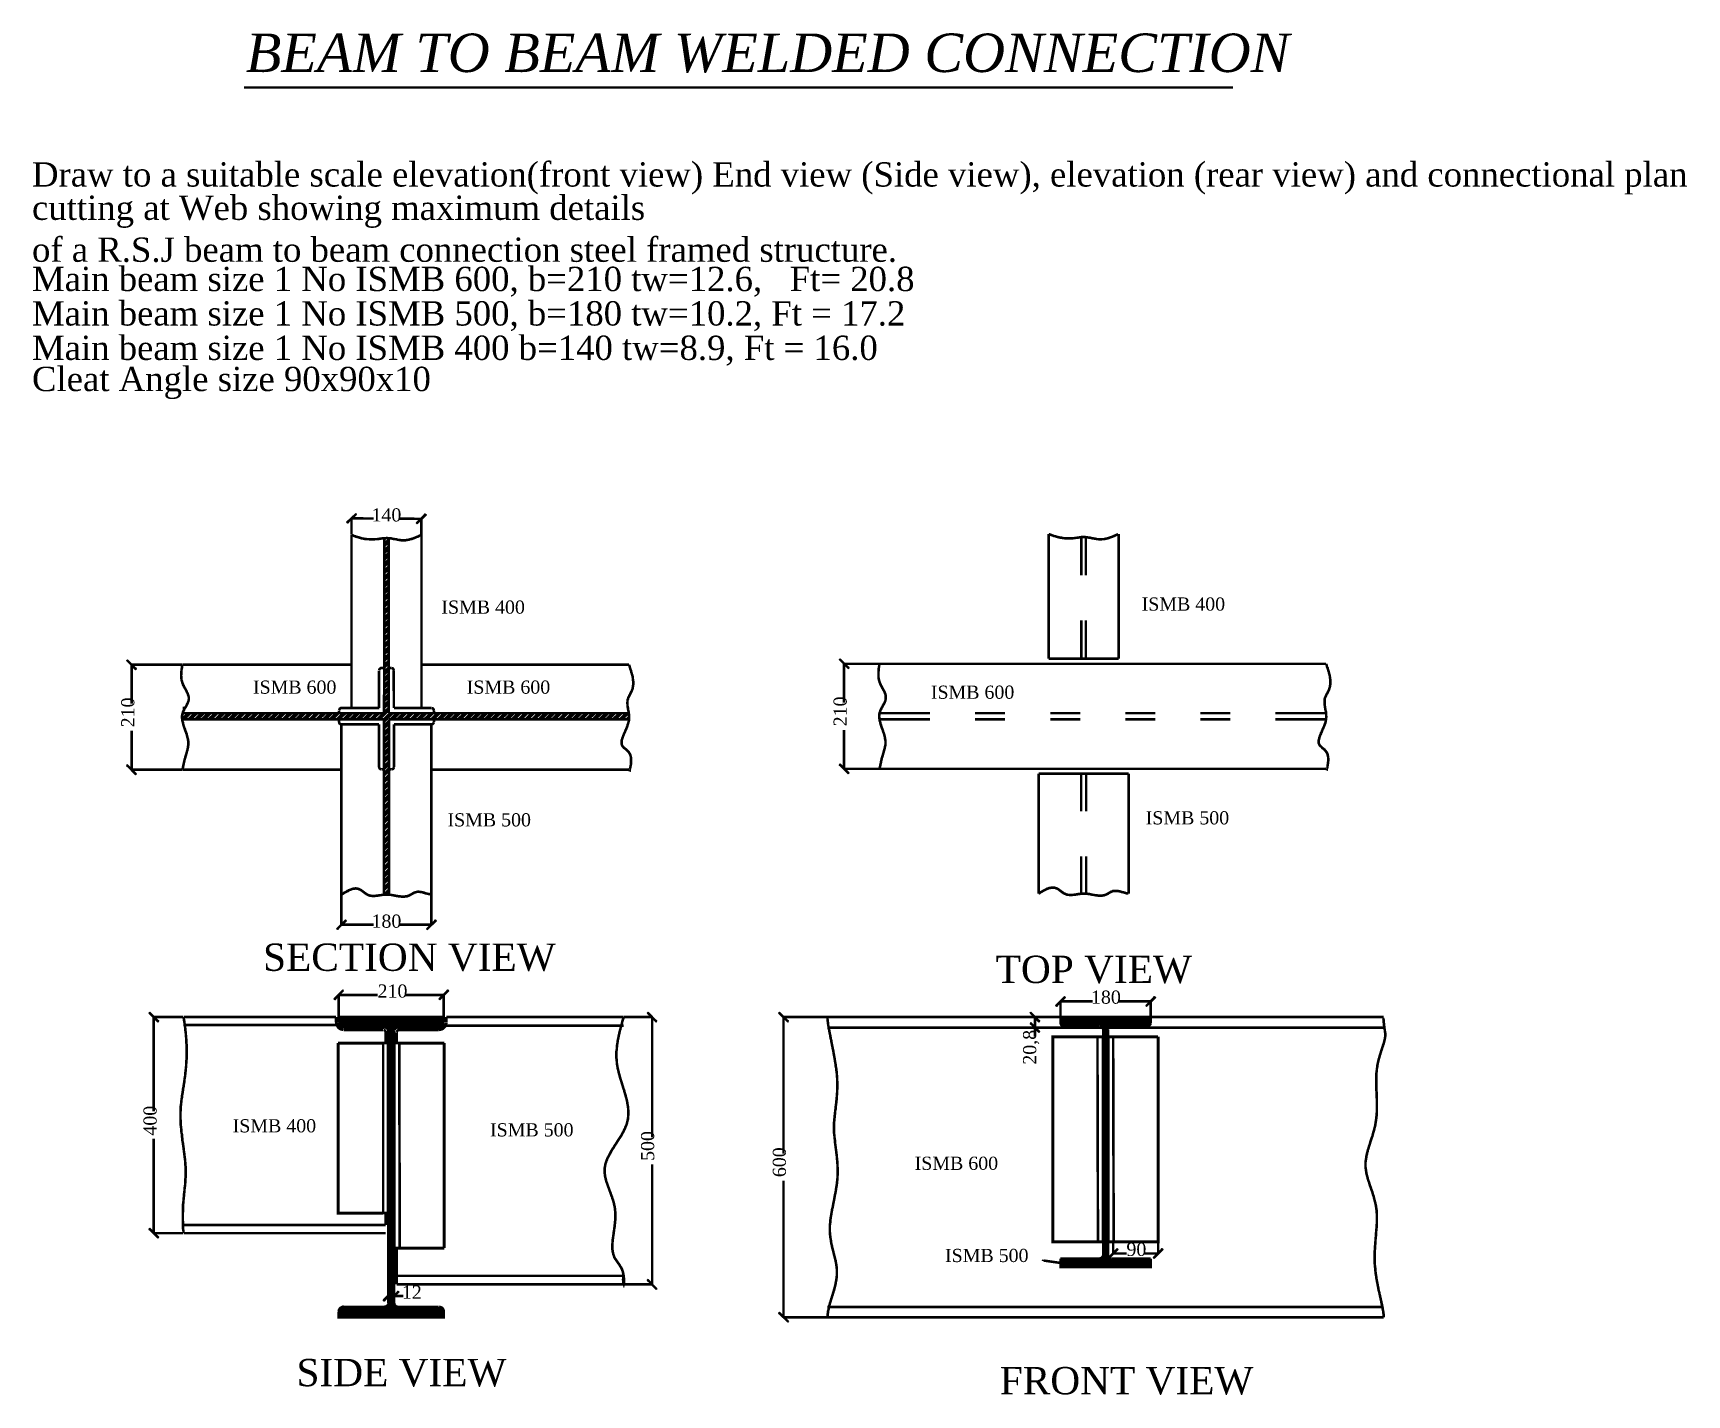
# Model space of a CAD drawing. Header units: millimetres. Extents: x 2741 to 2904, y 1625 to 1759.
import ezdxf

# ---------------------------------------------------------------- set-up
doc = ezdxf.new("R2010")
doc.units = ezdxf.units.MM
for name, color, linetype in [('H', 7, 'Continuous'), ('P', 7, 'Continuous'), ('T', 7, 'Continuous')]:
    doc.layers.add(name, color=color, linetype=linetype)
doc.styles.get("Standard").update_dxf_attribs({"font": 'arial.ttf'})

msp = doc.modelspace()

# ---------------------------------------------------------------- texts
at = {"layer": 'T', "attachment_point": 7}
for s, insert, char_height in [('{\\fTimes New Roman|b0|i1|c0|p18;BEAM TO BEAM WELDED CONNECTION}', (2762.28, 1755.37), 3.8), ('{\\fTimes New Roman|b0|i0|c0|p18;Draw to a suitable scale elevation(front view) End view (Side view), elevation (rear view) and connectional plan}', (2741.18, 1743.37), 2.4), ('{\\fTimes New Roman|b0|i0|c0|p18;cutting at Web showing maximum details}', (2741.18, 1740.07), 2.4), ('{\\fTimes New Roman|b0|i0|c0|p18;of a R.S.J beam to beam connection steel framed structure.}', (2741.18, 1736.67), 2.4), ('{\\fTimes New Roman|b0|i0|c0|p18;Main beam size 1 No ISMB 600, b=210 tw=12.6,   Ft= 20.8}', (2741.18, 1733.27), 2.4), ('{\\fTimes New Roman|b0|i0|c0|p18;Main beam size 1 No ISMB 500, b=180 tw=10.2, Ft = 17.2}', (2741.18, 1729.87), 2.4), ('{\\fTimes New Roman|b0|i0|c0|p18;Main beam size 1 No ISMB 400 b=140 tw=8.9, Ft = 16.0}', (2741.18, 1726.47), 2.4), ('{\\fTimes New Roman|b0|i0|c0|p18;Cleat Angle size 90x90x10}', (2741.18, 1723.17), 2.4), ('{\\fTimes New Roman|b0|i0|c0|p18;140}', (2774.68, 1711.07), 1.3), ('{\\fTimes New Roman|b0|i0|c0|p18;ISMB 400}', (2781.58, 1701.97), 1.3), ('{\\fTimes New Roman|b0|i0|c0|p18;ISMB 400}', (2850.68, 1702.27), 1.3), ('{\\fTimes New Roman|b0|i0|c0|p18;ISMB 600}', (2762.98, 1694.07), 1.3), ('{\\fTimes New Roman|b0|i0|c0|p18;ISMB 600}', (2784.08, 1694.07), 1.3), ('{\\fTimes New Roman|b0|i0|c0|p18;ISMB 600}', (2829.88, 1693.57), 1.3), ('{\\fTimes New Roman|b0|i0|c0|p18;ISMB 500}', (2782.18, 1680.97), 1.3), ('{\\fTimes New Roman|b0|i0|c0|p18;ISMB 500}', (2851.08, 1681.17), 1.3), ('{\\fTimes New Roman|b0|i0|c0|p18;180}', (2774.68, 1670.97), 1.3), ('{\\fTimes New Roman|b0|i0|c0|p18;SECTION VIEW}', (2763.98, 1666.67), 2.7), ('{\\fTimes New Roman|b0|i0|c0|p18;TOP VIEW}', (2836.28, 1665.47), 2.7), ('{\\fTimes New Roman|b0|i0|c0|p18;210}', (2775.28, 1664.07), 1.3), ('{\\fTimes New Roman|b0|i0|c0|p18;180}', (2845.68, 1663.47), 1.3), ('{\\fTimes New Roman|b0|i0|c0|p18;ISMB 400}', (2760.98, 1650.77), 1.3), ('{\\fTimes New Roman|b0|i0|c0|p18;ISMB 500}', (2786.38, 1650.37), 1.3), ('{\\fTimes New Roman|b0|i0|c0|p18;ISMB 600}', (2828.28, 1647.07), 1.3), ('{\\fTimes New Roman|b0|i0|c0|p18;ISMB 500}', (2831.28, 1637.97), 1.3), ('{\\fTimes New Roman|b0|i0|c0|p18;90}', (2849.18, 1638.57), 1.3), ('{\\fTimes New Roman|b0|i0|c0|p18;12}', (2777.68, 1634.37), 1.3), ('{\\fTimes New Roman|b0|i0|c0|p18;SIDE VIEW}', (2767.28, 1625.67), 2.7), ('{\\fTimes New Roman|b0|i0|c0|p18;FRONT VIEW}', (2836.68, 1624.87), 2.7)]:
    msp.add_mtext(s, dxfattribs=dict(at, insert=insert, char_height=char_height))
at = {"layer": 'T', "char_height": 1.3, "attachment_point": 1, "rotation": 90}
for s, insert in [('{\\fTimes New Roman|b0|i0|c0|p18;210}', (2749.98, 1690.77)), ('{\\fTimes New Roman|b0|i0|c0|p18;210}', (2820.28, 1690.87)), ('{\\fTimes New Roman|b0|i0|c0|p18;20,8}', (2838.98, 1657.47)), ('{\\fTimes New Roman|b0|i0|c0|p18;400}', (2752.18, 1650.47)), ('{\\fTimes New Roman|b0|i0|c0|p18;500}', (2801.28, 1647.97)), ('{\\fTimes New Roman|b0|i0|c0|p18;600}', (2814.28, 1646.37))]:
    msp.add_mtext(s, dxfattribs=dict(at, insert=insert))

# ---------------------------------------------------------------- hatches: boundary and pattern name
at = {"layer": 'H', "linetype": 'Continuous'}
for points in [[(2772.32, 1710.91), (2772.22, 1710.99), (2773.13, 1711.88), (2773.2, 1711.79), (2772.32, 1710.91)], [(2779.2, 1710.85), (2779.11, 1710.94), (2779.99, 1711.84), (2780.1, 1711.74), (2779.2, 1710.85)], [(2751.51, 1696.55), (2751.4, 1696.46), (2750.52, 1697.34), (2750.61, 1697.43), (2751.51, 1696.55)], [(2821.82, 1696.64), (2821.73, 1696.55), (2820.83, 1697.45), (2820.93, 1697.52), (2821.82, 1696.64)], [(2751.51, 1686.18), (2751.4, 1686.09), (2750.52, 1686.97), (2750.61, 1687.08), (2751.51, 1686.18)], [(2821.82, 1686.28), (2821.73, 1686.18), (2820.83, 1687.08), (2820.93, 1687.16), (2821.82, 1686.28)], [(2771.33, 1670.78), (2771.23, 1670.88), (2772.13, 1671.77), (2772.22, 1671.68), (2771.33, 1670.78)], [(2780.22, 1670.78), (2780.12, 1670.88), (2781.02, 1671.77), (2781.09, 1671.68), (2780.22, 1670.78)], [(2771.05, 1663.86), (2770.96, 1663.95), (2771.85, 1664.85), (2771.93, 1664.75), (2771.05, 1663.86)], [(2781.42, 1663.86), (2781.32, 1663.95), (2782.22, 1664.85), (2782.31, 1664.75), (2781.42, 1663.86)], [(2842.29, 1663.21), (2842.19, 1663.32), (2843.09, 1664.2), (2843.18, 1664.11), (2842.29, 1663.21)], [(2851.17, 1663.21), (2851.08, 1663.32), (2851.96, 1664.2), (2852.07, 1664.11), (2851.17, 1663.21)], [(2753.69, 1661.76), (2753.61, 1661.68), (2752.71, 1662.56), (2752.81, 1662.65), (2753.69, 1661.76)], [(2802.85, 1661.76), (2802.78, 1661.68), (2801.88, 1662.56), (2801.97, 1662.65), (2802.85, 1661.76)], [(2815.85, 1661.76), (2815.75, 1661.68), (2814.87, 1662.56), (2814.95, 1662.65), (2815.85, 1661.76)], [(2840.65, 1661.76), (2840.57, 1661.68), (2839.67, 1662.56), (2839.77, 1662.65), (2840.65, 1661.76)], [(2840.65, 1660.74), (2840.57, 1660.65), (2839.67, 1661.54), (2839.77, 1661.62), (2840.65, 1660.74)], [(2753.69, 1640.42), (2753.61, 1640.33), (2752.71, 1641.22), (2752.81, 1641.32), (2753.69, 1640.42)], [(2847.46, 1638.34), (2847.37, 1638.43), (2848.26, 1639.31), (2848.36, 1639.22), (2847.46, 1638.34)], [(2851.93, 1638.34), (2851.82, 1638.43), (2852.72, 1639.31), (2852.81, 1639.22), (2851.93, 1638.34)], [(2841.06, 1638.09), (2840.87, 1638.16), (2841.08, 1638.16), (2841.06, 1638.09)], [(2802.85, 1635.38), (2802.78, 1635.29), (2801.88, 1636.17), (2801.97, 1636.28), (2802.85, 1635.38)], [(2775.94, 1634.14), (2775.85, 1634.23), (2776.73, 1635.13), (2776.82, 1635.02), (2775.94, 1634.14)], [(2776.54, 1634.14), (2776.43, 1634.23), (2777.33, 1635.13), (2777.42, 1635.02), (2776.54, 1634.14)], [(2815.85, 1632.15), (2815.75, 1632.04), (2814.87, 1632.94), (2814.95, 1633.03), (2815.85, 1632.15)]]:
    msp.add_hatch(color=256, dxfattribs=at).paths.add_polyline_path(points)

# ---------------------------------------------------------------- linework, layer by layer
at = {"layer": 'P'}
for points, const_width in [([(2762.09, 1753.93), (2859.7, 1753.93)], 0.254), ([(2772.71, 1709.8), (2772.71, 1711.45)], 0.254), ([(2772.71, 1711.4), (2774.9, 1711.38)], 0.254), ([(2779.59, 1711.35), (2777.42, 1711.37)], 0.254), ([(2779.59, 1709.74), (2779.59, 1711.4)], 0.254), ([(2772.71, 1697.45), (2772.71, 1709.76)], 0.254), ([(2772.71, 1709.76), (2772.78, 1709.74), (2772.87, 1709.71), (2772.94, 1709.67), (2773.03, 1709.64), (2773.1, 1709.62), (2773.17, 1709.58), (2773.24, 1709.57), (2773.33, 1709.55), (2773.4, 1709.53), (2773.49, 1709.5), (2773.56, 1709.48), (2773.66, 1709.44), (2773.73, 1709.42), (2773.82, 1709.41), (2773.93, 1709.39), (2774, 1709.37), (2774.1, 1709.37), (2774.19, 1709.35), (2774.26, 1709.34), (2774.35, 1709.34), (2774.44, 1709.34), (2774.51, 1709.32), (2774.6, 1709.32), (2774.67, 1709.32), (2774.76, 1709.32), (2774.83, 1709.32), (2774.91, 1709.32), (2775, 1709.34), (2775.09, 1709.34), (2775.2, 1709.34), (2775.28, 1709.35), (2775.36, 1709.37), (2775.44, 1709.37), (2775.51, 1709.39), (2775.58, 1709.39), (2775.66, 1709.41), (2775.73, 1709.42), (2775.81, 1709.42), (2775.9, 1709.44), (2776.01, 1709.44), (2776.1, 1709.44), (2776.2, 1709.46), (2776.29, 1709.44), (2776.38, 1709.44), (2776.47, 1709.44), (2776.55, 1709.42), (2776.64, 1709.42), (2776.73, 1709.39), (2776.84, 1709.37), (2776.96, 1709.35), (2777.07, 1709.34), (2777.17, 1709.32), (2777.3, 1709.28), (2777.4, 1709.27), (2777.47, 1709.27), (2777.56, 1709.25), (2777.63, 1709.23), (2777.7, 1709.23), (2777.79, 1709.23), (2777.88, 1709.23), (2777.95, 1709.23), (2778.04, 1709.23), (2778.11, 1709.25), (2778.2, 1709.27), (2778.28, 1709.28), (2778.35, 1709.28), (2778.44, 1709.32), (2778.51, 1709.34), (2778.58, 1709.35), (2778.67, 1709.37), (2778.74, 1709.41), (2778.81, 1709.42), (2778.9, 1709.46), (2778.97, 1709.48), (2779.04, 1709.51), (2779.11, 1709.55), (2779.18, 1709.58), (2779.27, 1709.6), (2779.34, 1709.64), (2779.39, 1709.67), (2779.47, 1709.71), (2779.54, 1709.72)], 0.254), ([(2775.94, 1705.67), (2775.94, 1709.46)], 0.254), ([(2775.94, 1709.32), (2776.08, 1709.44)], 0.254), ([(2775.94, 1709.44), (2775.94, 1697.45)], 0.254), ([(2775.94, 1708.86), (2776.38, 1709.32)], 0.254), ([(2775.94, 1708.65), (2776.38, 1709.09)], 0.254), ([(2775.94, 1708.21), (2776.38, 1708.65)], 0.254), ([(2776.38, 1705.67), (2776.38, 1709.46)], 0.254), ([(2776.38, 1709.46), (2776.38, 1697.45)], 0.254), ([(2779.62, 1697.45), (2779.62, 1709.76)], 0.254), ([(2841.5, 1697.54), (2841.5, 1709.87)], 0.254), ([(2841.5, 1709.87), (2841.59, 1709.81), (2841.66, 1709.8), (2841.75, 1709.76), (2841.82, 1709.74), (2841.89, 1709.71), (2841.96, 1709.69), (2842.03, 1709.65), (2842.12, 1709.64), (2842.19, 1709.62), (2842.26, 1709.6), (2842.35, 1709.57), (2842.44, 1709.55), (2842.52, 1709.53), (2842.61, 1709.5), (2842.72, 1709.5), (2842.81, 1709.48), (2842.89, 1709.46), (2842.98, 1709.44), (2843.07, 1709.44), (2843.16, 1709.42), (2843.23, 1709.42), (2843.32, 1709.42), (2843.39, 1709.42), (2843.46, 1709.42), (2843.55, 1709.42), (2843.62, 1709.42), (2843.69, 1709.42), (2843.78, 1709.42), (2843.85, 1709.42), (2843.95, 1709.44), (2844.04, 1709.44), (2844.11, 1709.46), (2844.2, 1709.48), (2844.27, 1709.48), (2844.34, 1709.5), (2844.41, 1709.5), (2844.5, 1709.51), (2844.57, 1709.53), (2844.66, 1709.53), (2844.73, 1709.55), (2844.83, 1709.55), (2844.92, 1709.55), (2845.03, 1709.55), (2845.12, 1709.55), (2845.21, 1709.53), (2845.29, 1709.53), (2845.38, 1709.51), (2845.47, 1709.5), (2845.56, 1709.5), (2845.65, 1709.48), (2845.75, 1709.44), (2845.88, 1709.42), (2845.98, 1709.41), (2846.09, 1709.39), (2846.19, 1709.37), (2846.26, 1709.35), (2846.35, 1709.34), (2846.42, 1709.34), (2846.51, 1709.32), (2846.58, 1709.32), (2846.67, 1709.32), (2846.74, 1709.34), (2846.83, 1709.34), (2846.92, 1709.34), (2846.99, 1709.35), (2847.08, 1709.37), (2847.16, 1709.39), (2847.23, 1709.41), (2847.3, 1709.42), (2847.39, 1709.44), (2847.46, 1709.48), (2847.53, 1709.5), (2847.62, 1709.53), (2847.69, 1709.55), (2847.78, 1709.58), (2847.87, 1709.62), (2847.94, 1709.65), (2848.01, 1709.69), (2848.08, 1709.71), (2848.15, 1709.74), (2848.22, 1709.78), (2848.29, 1709.81), (2848.36, 1709.83)], 0.254), ([(2844.73, 1705.77), (2844.73, 1709.55)], 0.254), ([(2845.17, 1705.77), (2845.17, 1709.55)], 0.254), ([(2848.42, 1697.54), (2848.42, 1709.87)], 0.254), ([(2775.94, 1707.98), (2776.38, 1708.42)], 0.254), ([(2775.94, 1707.54), (2776.38, 1707.98)], 0.254), ([(2775.94, 1707.33), (2776.38, 1707.75)], 0.254), ([(2775.94, 1706.88), (2776.38, 1707.31)], 0.254), ([(2775.94, 1706.66), (2776.38, 1707.1)], 0.254), ([(2775.94, 1706.21), (2776.38, 1706.64)], 0.254), ([(2775.94, 1705.99), (2776.38, 1706.43)], 0.254), ([(2775.94, 1705.54), (2776.38, 1705.99)], 0.254), ([(2775.94, 1705.32), (2776.38, 1705.77)], 0.254), ([(2775.94, 1704.87), (2776.38, 1705.32)], 0.254), ([(2775.94, 1704.66), (2776.38, 1705.1)], 0.254), ([(2775.94, 1704.2), (2776.38, 1704.66)], 0.254), ([(2775.94, 1703.99), (2776.38, 1704.43)], 0.254), ([(2775.94, 1703.55), (2776.38, 1703.99)], 0.254), ([(2775.94, 1703.34), (2776.38, 1703.76)], 0.254), ([(2775.94, 1702.88), (2776.38, 1703.32)], 0.254), ([(2775.94, 1702.67), (2776.38, 1703.09)], 0.254), ([(2775.94, 1702.23), (2776.38, 1702.65)], 0.254), ([(2775.94, 1702), (2776.38, 1702.44)], 0.254), ([(2775.94, 1701.56), (2776.38, 1701.98)], 0.254), ([(2775.94, 1701.33), (2776.38, 1701.77)], 0.254), ([(2775.94, 1700.89), (2776.38, 1701.33)], 0.254), ([(2775.94, 1697.45), (2775.94, 1701.22)], 0.254), ([(2775.94, 1700.66), (2776.38, 1701.12)], 0.254), ([(2775.94, 1700.22), (2776.38, 1700.66)], 0.254), ([(2776.38, 1697.45), (2776.38, 1701.22)], 0.254), ([(2844.73, 1697.54), (2844.73, 1701.33)], 0.254), ([(2845.17, 1697.54), (2845.17, 1701.33)], 0.254), ([(2775.94, 1700.01), (2776.38, 1700.45)], 0.254), ([(2775.94, 1699.55), (2776.38, 1700.01)], 0.254), ([(2775.94, 1699.34), (2776.38, 1699.78)], 0.254), ([(2775.94, 1698.89), (2776.38, 1699.34)], 0.254), ([(2775.94, 1698.68), (2776.38, 1699.11)], 0.254), ([(2772.71, 1697.45), (2772.71, 1692.67)], 0.254), ([(2775.94, 1697.45), (2775.92, 1692.17)], 0.254), ([(2775.94, 1698.22), (2776.38, 1698.67)], 0.254), ([(2775.94, 1698.01), (2776.38, 1698.44)], 0.254), ([(2775.94, 1697.57), (2776.38, 1697.99)], 0.254), ([(2775.94, 1697.34), (2776.38, 1697.78)], 0.254), ([(2775.94, 1696.9), (2776.38, 1697.34)], 0.254), ([(2776.38, 1697.45), (2776.38, 1692.17)], 0.254), ([(2779.62, 1697.45), (2779.62, 1692.67)], 0.254), ([(2841.5, 1697.54), (2848.42, 1697.54)], 0.254), ([(2755.99, 1696.95), (2750.94, 1696.95)], 0.254), ([(2751.01, 1696.95), (2751.01, 1693.11)], 0.254), ([(2756.02, 1696.95), (2755.99, 1696.78), (2755.99, 1696.69), (2755.97, 1696.62), (2755.95, 1696.53), (2755.93, 1696.44), (2755.93, 1696.35), (2755.92, 1696.27), (2755.92, 1696.2), (2755.92, 1696.11), (2755.92, 1696.02), (2755.9, 1695.93), (2755.9, 1695.84), (2755.92, 1695.77), (2755.92, 1695.68), (2755.92, 1695.6), (2755.93, 1695.51), (2755.93, 1695.42), (2755.97, 1695.35), (2755.99, 1695.26), (2756.01, 1695.19), (2756.04, 1695.1), (2756.08, 1695.03), (2756.09, 1694.94), (2756.15, 1694.87), (2756.18, 1694.78), (2756.23, 1694.71), (2756.27, 1694.63), (2756.31, 1694.56), (2756.36, 1694.47), (2756.39, 1694.4), (2756.45, 1694.31), (2756.46, 1694.24), (2756.52, 1694.15), (2756.55, 1694.08), (2756.57, 1693.99), (2756.61, 1693.92), (2756.62, 1693.85), (2756.64, 1693.78), (2756.66, 1693.69), (2756.66, 1693.62), (2756.66, 1693.55), (2756.64, 1693.46), (2756.62, 1693.39), (2756.61, 1693.32), (2756.57, 1693.25), (2756.55, 1693.18), (2756.5, 1693.09), (2756.46, 1693.02), (2756.43, 1692.93), (2756.39, 1692.86), (2756.34, 1692.77), (2756.29, 1692.7), (2756.25, 1692.63), (2756.2, 1692.56), (2756.18, 1692.47), (2756.13, 1692.4), (2756.09, 1692.32), (2756.08, 1692.24), (2756.04, 1692.16), (2756.02, 1692.07), (2756.01, 1691.98), (2755.99, 1691.91), (2755.99, 1691.82), (2755.99, 1691.75), (2755.99, 1691.66), (2756.01, 1691.57), (2756.02, 1691.49), (2756.02, 1691.4), (2756.04, 1691.33), (2756.08, 1691.24), (2756.09, 1691.15), (2756.11, 1691.06), (2756.13, 1690.97), (2756.15, 1690.9), (2756.18, 1690.82), (2756.2, 1690.75), (2756.23, 1690.66), (2756.27, 1690.59), (2756.29, 1690.5), (2756.32, 1690.41), (2756.36, 1690.34), (2756.38, 1690.25), (2756.41, 1690.18), (2756.45, 1690.09), (2756.46, 1690), (2756.48, 1689.93), (2756.5, 1689.85), (2756.52, 1689.76), (2756.55, 1689.69), (2756.57, 1689.6), (2756.57, 1689.53), (2756.59, 1689.44), (2756.61, 1689.37), (2756.61, 1689.28), (2756.61, 1689.21), (2756.61, 1689.12), (2756.61, 1689.05), (2756.59, 1688.96), (2756.57, 1688.88), (2756.57, 1688.79), (2756.55, 1688.72), (2756.53, 1688.63), (2756.52, 1688.54), (2756.5, 1688.47), (2756.46, 1688.38), (2756.45, 1688.31), (2756.43, 1688.22), (2756.38, 1688.06), (2756.36, 1687.98), (2756.32, 1687.89), (2756.31, 1687.8), (2756.29, 1687.73), (2756.25, 1687.64), (2756.23, 1687.57), (2756.22, 1687.48), (2756.2, 1687.41), (2756.18, 1687.32), (2756.16, 1687.24), (2756.15, 1687.15), (2756.13, 1687.08), (2756.11, 1686.99), (2756.09, 1686.9), (2756.06, 1686.74), (2756.02, 1686.58)], 0.254), ([(2766.29, 1696.95), (2756.02, 1696.95)], 0.254), ([(2766.29, 1696.95), (2772.71, 1696.95)], 0.254), ([(2775.43, 1695.14), (2775.43, 1696.37)], 0.254), ([(2775.69, 1696.62), (2775.6, 1696.62), (2775.53, 1696.57), (2775.46, 1696.5), (2775.44, 1696.41)], 0.254), ([(2775.67, 1696.62), (2775.94, 1696.62)], 0.254), ([(2775.94, 1696.67), (2776.38, 1697.11)], 0.254), ([(2775.94, 1696.23), (2776.38, 1696.67)], 0.254), ([(2775.94, 1696), (2776.38, 1696.46)], 0.254), ([(2775.94, 1695.56), (2776.38, 1696)], 0.254), ([(2775.94, 1695.35), (2776.38, 1695.79)], 0.254), ([(2776.38, 1696.62), (2776.63, 1696.62)], 0.254), ([(2776.89, 1696.37), (2776.87, 1696.44), (2776.82, 1696.53), (2776.75, 1696.6), (2776.66, 1696.62)], 0.254), ([(2776.87, 1696.37), (2776.89, 1692.67)], 0.254), ([(2779.62, 1696.95), (2786.03, 1696.95)], 0.254), ([(2786.03, 1696.95), (2800.09, 1696.95)], 0.254), ([(2800.09, 1696.95), (2800.16, 1696.78), (2800.17, 1696.69), (2800.21, 1696.6), (2800.23, 1696.51), (2800.26, 1696.43), (2800.3, 1696.34), (2800.31, 1696.25), (2800.33, 1696.16), (2800.37, 1696.09), (2800.38, 1696), (2800.42, 1695.91), (2800.44, 1695.83), (2800.46, 1695.74), (2800.47, 1695.65), (2800.47, 1695.56), (2800.49, 1695.47), (2800.49, 1695.4), (2800.51, 1695.31), (2800.51, 1695.24), (2800.53, 1695.16), (2800.53, 1695.07), (2800.51, 1694.98), (2800.49, 1694.91), (2800.49, 1694.82), (2800.47, 1694.73), (2800.46, 1694.66), (2800.44, 1694.57), (2800.42, 1694.5), (2800.38, 1694.41), (2800.35, 1694.34), (2800.31, 1694.27), (2800.28, 1694.2), (2800.23, 1694.11), (2800.21, 1694.04), (2800.16, 1693.97), (2800.12, 1693.89), (2800.09, 1693.81), (2800.03, 1693.73), (2800.01, 1693.66), (2800, 1693.57), (2799.96, 1693.5), (2799.94, 1693.41), (2799.94, 1693.34), (2799.94, 1693.25), (2799.93, 1693.18), (2799.94, 1693.09), (2799.94, 1693), (2799.94, 1692.91), (2799.96, 1692.83), (2799.96, 1692.76), (2800, 1692.67), (2800, 1692.56), (2800.01, 1692.49), (2800.03, 1692.4), (2800.05, 1692.32), (2800.07, 1692.23), (2800.07, 1692.14), (2800.09, 1692.07), (2800.1, 1691.98), (2800.1, 1691.89), (2800.1, 1691.8), (2800.1, 1691.72), (2800.1, 1691.64), (2800.1, 1691.56), (2800.09, 1691.47), (2800.07, 1691.38), (2800.05, 1691.31), (2800.03, 1691.22), (2800, 1691.12), (2799.96, 1691.03), (2799.94, 1690.92), (2799.91, 1690.83), (2799.87, 1690.75), (2799.84, 1690.66), (2799.79, 1690.55), (2799.75, 1690.48), (2799.71, 1690.37), (2799.68, 1690.29), (2799.63, 1690.2), (2799.59, 1690.11), (2799.56, 1690.02), (2799.52, 1689.93), (2799.49, 1689.85), (2799.47, 1689.76), (2799.43, 1689.69), (2799.41, 1689.6), (2799.38, 1689.53), (2799.38, 1689.44), (2799.36, 1689.37), (2799.36, 1689.3), (2799.36, 1689.23), (2799.36, 1689.14), (2799.38, 1689.07), (2799.41, 1688.98), (2799.45, 1688.91), (2799.49, 1688.86), (2799.54, 1688.81), (2799.59, 1688.75), (2799.68, 1688.68), (2799.73, 1688.65), (2799.8, 1688.59), (2799.86, 1688.54), (2799.93, 1688.47), (2799.98, 1688.42), (2800.03, 1688.36), (2800.09, 1688.29), (2800.12, 1688.22), (2800.17, 1688.15), (2800.21, 1688.08), (2800.23, 1688.01), (2800.26, 1687.92), (2800.28, 1687.83), (2800.28, 1687.75), (2800.3, 1687.64), (2800.3, 1687.55), (2800.3, 1687.48), (2800.3, 1687.38), (2800.3, 1687.31), (2800.28, 1687.2), (2800.28, 1687.11), (2800.26, 1687.01), (2800.24, 1686.92), (2800.23, 1686.83), (2800.21, 1686.76), (2800.19, 1686.69), (2800.17, 1686.62), (2800.16, 1686.53), (2800.09, 1686.56)], 0.254), ([(2824.78, 1697.04), (2821.27, 1697.04)], 0.254), ([(2821.32, 1697.04), (2821.32, 1693.2)], 0.254), ([(2824.81, 1697.04), (2824.78, 1696.88), (2824.78, 1696.8), (2824.76, 1696.71), (2824.74, 1696.62), (2824.73, 1696.53), (2824.73, 1696.46), (2824.73, 1696.37), (2824.71, 1696.28), (2824.71, 1696.2), (2824.71, 1696.11), (2824.71, 1696.04), (2824.71, 1695.95), (2824.71, 1695.86), (2824.71, 1695.77), (2824.71, 1695.68), (2824.73, 1695.61), (2824.74, 1695.53), (2824.76, 1695.45), (2824.78, 1695.37), (2824.81, 1695.28), (2824.83, 1695.19), (2824.87, 1695.12), (2824.9, 1695.03), (2824.94, 1694.96), (2824.97, 1694.87), (2825.03, 1694.8), (2825.06, 1694.71), (2825.1, 1694.64), (2825.15, 1694.56), (2825.19, 1694.48), (2825.24, 1694.4), (2825.27, 1694.33), (2825.31, 1694.26), (2825.34, 1694.18), (2825.36, 1694.11), (2825.4, 1694.04), (2825.41, 1693.97), (2825.43, 1693.89), (2825.43, 1693.81), (2825.43, 1693.73), (2825.43, 1693.66), (2825.43, 1693.59), (2825.41, 1693.51), (2825.4, 1693.43), (2825.38, 1693.36), (2825.34, 1693.29), (2825.31, 1693.18), (2825.26, 1693.11), (2825.22, 1693.04), (2825.17, 1692.97), (2825.13, 1692.88), (2825.1, 1692.81), (2825.04, 1692.72), (2825.01, 1692.65), (2824.97, 1692.56), (2824.92, 1692.49), (2824.89, 1692.4), (2824.87, 1692.33), (2824.83, 1692.24), (2824.81, 1692.17), (2824.8, 1692.09), (2824.8, 1692), (2824.78, 1691.91), (2824.78, 1691.84), (2824.8, 1691.75), (2824.8, 1691.66), (2824.81, 1691.59), (2824.83, 1691.5), (2824.83, 1691.42), (2824.87, 1691.33), (2824.89, 1691.24), (2824.9, 1691.17), (2824.92, 1691.08), (2824.96, 1691.01), (2824.97, 1690.92), (2825.01, 1690.83), (2825.03, 1690.75), (2825.06, 1690.67), (2825.1, 1690.59), (2825.13, 1690.5), (2825.15, 1690.43), (2825.17, 1690.34), (2825.2, 1690.27), (2825.24, 1690.18), (2825.26, 1690.11), (2825.29, 1690.02), (2825.31, 1689.95), (2825.33, 1689.86), (2825.34, 1689.79), (2825.36, 1689.7), (2825.36, 1689.63), (2825.38, 1689.55), (2825.4, 1689.46), (2825.4, 1689.39), (2825.4, 1689.3), (2825.4, 1689.21), (2825.4, 1689.14), (2825.4, 1689.05), (2825.38, 1688.96), (2825.36, 1688.89), (2825.34, 1688.81), (2825.33, 1688.73), (2825.31, 1688.65), (2825.29, 1688.56), (2825.26, 1688.49), (2825.24, 1688.4), (2825.22, 1688.31), (2825.17, 1688.15), (2825.15, 1688.06), (2825.13, 1687.99), (2825.1, 1687.91), (2825.08, 1687.83), (2825.04, 1687.75), (2825.03, 1687.66), (2825.01, 1687.57), (2824.99, 1687.5), (2824.97, 1687.41), (2824.96, 1687.32), (2824.94, 1687.25), (2824.92, 1687.16), (2824.9, 1687.09), (2824.89, 1687.01), (2824.85, 1686.85), (2824.81, 1686.67)], 0.254), ([(2835.08, 1697.04), (2824.81, 1697.04)], 0.254), ([(2835.08, 1697.04), (2854.84, 1697.04)], 0.254), ([(2854.84, 1697.04), (2868.88, 1697.04)], 0.254), ([(2868.88, 1697.04), (2868.95, 1696.87), (2868.96, 1696.78), (2869, 1696.69), (2869.04, 1696.62), (2869.05, 1696.53), (2869.09, 1696.43), (2869.11, 1696.35), (2869.14, 1696.27), (2869.16, 1696.18), (2869.18, 1696.09), (2869.21, 1696), (2869.23, 1695.91), (2869.25, 1695.83), (2869.26, 1695.74), (2869.28, 1695.67), (2869.28, 1695.58), (2869.3, 1695.49), (2869.3, 1695.4), (2869.3, 1695.33), (2869.3, 1695.24), (2869.3, 1695.16), (2869.3, 1695.08), (2869.3, 1695), (2869.28, 1694.93), (2869.26, 1694.84), (2869.26, 1694.77), (2869.23, 1694.68), (2869.21, 1694.61), (2869.18, 1694.52), (2869.16, 1694.45), (2869.11, 1694.36), (2869.07, 1694.29), (2869.04, 1694.2), (2869, 1694.13), (2868.95, 1694.06), (2868.91, 1693.99), (2868.88, 1693.9), (2868.84, 1693.83), (2868.81, 1693.76), (2868.77, 1693.67), (2868.75, 1693.6), (2868.75, 1693.51), (2868.74, 1693.43), (2868.74, 1693.36), (2868.74, 1693.27), (2868.74, 1693.18), (2868.74, 1693.09), (2868.74, 1693.02), (2868.75, 1692.93), (2868.77, 1692.84), (2868.77, 1692.76), (2868.79, 1692.67), (2868.81, 1692.58), (2868.82, 1692.49), (2868.84, 1692.4), (2868.86, 1692.33), (2868.88, 1692.24), (2868.89, 1692.16), (2868.89, 1692.07), (2868.89, 1691.98), (2868.89, 1691.91), (2868.91, 1691.82), (2868.89, 1691.73), (2868.89, 1691.64), (2868.89, 1691.56), (2868.86, 1691.49), (2868.86, 1691.4), (2868.84, 1691.33), (2868.81, 1691.2), (2868.77, 1691.12), (2868.74, 1691.03), (2868.7, 1690.92), (2868.67, 1690.85), (2868.63, 1690.75), (2868.59, 1690.66), (2868.54, 1690.57), (2868.51, 1690.48), (2868.47, 1690.39), (2868.44, 1690.29), (2868.38, 1690.22), (2868.37, 1690.11), (2868.31, 1690.02), (2868.28, 1689.95), (2868.26, 1689.86), (2868.22, 1689.78), (2868.21, 1689.7), (2868.19, 1689.62), (2868.17, 1689.55), (2868.15, 1689.48), (2868.15, 1689.39), (2868.15, 1689.32), (2868.15, 1689.23), (2868.17, 1689.16), (2868.21, 1689.07), (2868.24, 1689.02), (2868.29, 1688.95), (2868.37, 1688.89), (2868.42, 1688.84), (2868.47, 1688.79), (2868.52, 1688.73), (2868.59, 1688.68), (2868.65, 1688.63), (2868.72, 1688.58), (2868.77, 1688.51), (2868.84, 1688.43), (2868.89, 1688.36), (2868.95, 1688.29), (2868.98, 1688.22), (2869.02, 1688.15), (2869.04, 1688.06), (2869.05, 1687.99), (2869.07, 1687.92), (2869.09, 1687.85), (2869.09, 1687.75), (2869.11, 1687.64), (2869.11, 1687.57), (2869.11, 1687.48), (2869.09, 1687.41), (2869.07, 1687.31), (2869.07, 1687.2), (2869.05, 1687.11), (2869.04, 1687.01), (2869.02, 1686.94), (2869.02, 1686.85), (2869, 1686.78), (2868.96, 1686.71), (2868.95, 1686.64), (2868.88, 1686.67)], 0.254), ([(2775.43, 1692.67), (2775.43, 1695.14)], 0.254), ([(2775.92, 1693.57), (2776.38, 1694.03)], 0.254), ([(2775.94, 1694.89), (2776.38, 1695.35)], 0.254), ([(2775.94, 1694.68), (2776.38, 1695.14)], 0.254), ([(2775.94, 1694.24), (2776.38, 1694.68)], 0.254), ([(2775.94, 1694.01), (2776.38, 1694.47)], 0.254), ([(2756.27, 1692.67), (2756.04, 1692.67)], 0.254), ([(2771.72, 1692.67), (2771.65, 1692.67), (2771.56, 1692.62), (2771.51, 1692.54), (2771.47, 1692.46)], 0.254), ([(2771.47, 1692.42), (2771.47, 1692.17)], 0.254), ([(2775.44, 1692.67), (2771.72, 1692.67)], 0.254), ([(2775.44, 1692.67), (2772.71, 1692.67)], 0.254), ([(2775.44, 1693), (2775.44, 1692.67)], 0.254), ([(2775.46, 1691.56), (2776.38, 1692.47)], 0.254), ([(2775.92, 1693.34), (2776.38, 1693.8)], 0.254), ([(2775.92, 1692.9), (2776.38, 1693.36)], 0.254), ([(2775.92, 1692.67), (2776.38, 1693.14)], 0.254), ([(2775.92, 1692.23), (2776.38, 1692.7)], 0.254), ([(2776.89, 1692.67), (2780.59, 1692.67)], 0.254), ([(2780.84, 1692.42), (2780.82, 1692.51), (2780.79, 1692.58), (2780.72, 1692.65), (2780.61, 1692.67)], 0.254), ([(2780.84, 1692.42), (2780.84, 1692.17)], 0.254), ([(2756.01, 1691.59), (2756.57, 1692.17)], 0.254), ([(2775.92, 1691.56), (2756.01, 1691.56)], 0.254), ([(2756.02, 1692.05), (2756.15, 1692.17)], 0.254), ([(2775.92, 1692.17), (2756.04, 1692.17)], 0.254), ([(2756.18, 1691.56), (2756.8, 1692.17)], 0.254), ([(2756.62, 1691.56), (2757.24, 1692.17)], 0.254), ([(2756.83, 1691.56), (2757.47, 1692.17)], 0.254), ([(2757.29, 1691.56), (2757.91, 1692.17)], 0.254), ([(2757.5, 1691.56), (2758.14, 1692.17)], 0.254), ([(2757.95, 1691.56), (2758.58, 1692.17)], 0.254), ([(2758.18, 1691.56), (2758.79, 1692.17)], 0.254), ([(2758.62, 1691.56), (2759.25, 1692.17)], 0.254), ([(2758.85, 1691.56), (2759.46, 1692.17)], 0.254), ([(2759.29, 1691.56), (2759.9, 1692.17)], 0.254), ([(2759.52, 1691.56), (2760.13, 1692.17)], 0.254), ([(2759.96, 1691.56), (2760.57, 1692.17)], 0.254), ([(2760.17, 1691.56), (2760.79, 1692.17)], 0.254), ([(2760.63, 1691.56), (2761.23, 1692.17)], 0.254), ([(2760.84, 1691.56), (2761.46, 1692.17)], 0.254), ([(2761.28, 1691.56), (2761.9, 1692.17)], 0.254), ([(2761.49, 1691.56), (2762.13, 1692.17)], 0.254), ([(2761.95, 1691.56), (2762.57, 1692.17)], 0.254), ([(2762.16, 1691.56), (2762.8, 1692.17)], 0.254), ([(2762.6, 1691.56), (2763.24, 1692.17)], 0.254), ([(2762.83, 1691.56), (2763.45, 1692.17)], 0.254), ([(2763.27, 1691.56), (2763.91, 1692.17)], 0.254), ([(2763.5, 1691.56), (2764.12, 1692.17)], 0.254), ([(2763.94, 1691.56), (2764.56, 1692.17)], 0.254), ([(2764.17, 1691.56), (2764.77, 1692.17)], 0.254), ([(2764.61, 1691.56), (2765.23, 1692.17)], 0.254), ([(2764.82, 1691.56), (2765.44, 1692.17)], 0.254), ([(2765.27, 1691.56), (2765.88, 1692.17)], 0.254), ([(2765.5, 1691.56), (2766.11, 1692.17)], 0.254), ([(2765.94, 1691.56), (2766.55, 1692.17)], 0.254), ([(2766.15, 1691.56), (2766.78, 1692.17)], 0.254), ([(2766.61, 1691.56), (2767.22, 1692.17)], 0.254), ([(2766.82, 1691.56), (2767.45, 1692.17)], 0.254), ([(2767.26, 1691.56), (2767.89, 1692.17)], 0.254), ([(2767.49, 1691.56), (2768.11, 1692.17)], 0.254), ([(2767.93, 1691.56), (2768.56, 1692.17)], 0.254), ([(2768.16, 1691.56), (2768.78, 1692.17)], 0.254), ([(2768.6, 1691.56), (2769.22, 1692.17)], 0.254), ([(2768.83, 1691.56), (2769.43, 1692.17)], 0.254), ([(2769.25, 1691.56), (2769.89, 1692.17)], 0.254), ([(2769.48, 1691.56), (2770.1, 1692.17)], 0.254), ([(2769.92, 1691.56), (2770.54, 1692.17)], 0.254), ([(2770.15, 1691.56), (2770.77, 1692.17)], 0.254), ([(2770.59, 1691.56), (2771.21, 1692.17)], 0.254), ([(2770.8, 1691.56), (2771.44, 1692.17)], 0.254), ([(2771.26, 1691.56), (2771.88, 1692.17)], 0.254), ([(2771.47, 1691.56), (2772.11, 1692.17)], 0.254), ([(2771.47, 1691.56), (2771.47, 1691.29)], 0.254), ([(2771.47, 1691.31), (2771.49, 1691.24), (2771.53, 1691.15), (2771.62, 1691.08), (2771.7, 1691.06)], 0.254), ([(2775.43, 1691.06), (2771.7, 1691.06)], 0.254), ([(2771.7, 1686.09), (2771.7, 1691.06)], 0.254), ([(2775.43, 1691.06), (2771.72, 1691.06)], 0.254), ([(2771.92, 1691.56), (2772.55, 1692.17)], 0.254), ([(2772.15, 1691.56), (2772.76, 1692.17)], 0.254), ([(2772.59, 1691.56), (2773.2, 1692.17)], 0.254), ([(2772.82, 1691.56), (2773.43, 1692.17)], 0.254), ([(2773.24, 1691.56), (2773.87, 1692.17)], 0.254), ([(2773.47, 1691.56), (2774.09, 1692.17)], 0.254), ([(2773.91, 1691.56), (2774.53, 1692.17)], 0.254), ([(2774.14, 1691.56), (2774.76, 1692.17)], 0.254), ([(2774.58, 1691.56), (2775.2, 1692.17)], 0.254), ([(2774.79, 1691.56), (2775.43, 1692.17)], 0.254), ([(2775.25, 1691.56), (2775.87, 1692.17)], 0.254), ([(2775.43, 1691.06), (2775.43, 1686.86)], 0.254), ([(2775.92, 1691.56), (2775.9, 1686.09)], 0.254), ([(2775.92, 1691.56), (2776.54, 1692.17)], 0.254), ([(2775.92, 1691.35), (2776.77, 1692.17)], 0.254), ([(2775.92, 1690.9), (2776.4, 1691.38)], 0.254), ([(2775.92, 1690.67), (2776.4, 1691.15)], 0.254), ([(2775.92, 1690.23), (2776.4, 1690.71)], 0.254), ([(2800.07, 1692.17), (2776.38, 1692.17)], 0.254), ([(2800.1, 1691.56), (2776.4, 1691.56)], 0.254), ([(2776.4, 1691.56), (2776.41, 1686.09)], 0.254), ([(2776.57, 1691.56), (2777.19, 1692.17)], 0.254), ([(2776.8, 1691.56), (2777.42, 1692.17)], 0.254), ([(2780.59, 1691.06), (2776.89, 1691.06)], 0.254), ([(2776.89, 1691.06), (2776.89, 1686.86)], 0.254), ([(2776.89, 1691.06), (2780.59, 1691.06)], 0.254), ([(2777.24, 1691.56), (2777.86, 1692.17)], 0.254), ([(2777.45, 1691.56), (2778.09, 1692.17)], 0.254), ([(2777.9, 1691.56), (2778.53, 1692.17)], 0.254), ([(2778.12, 1691.56), (2778.74, 1692.17)], 0.254), ([(2778.57, 1691.56), (2779.2, 1692.17)], 0.254), ([(2778.79, 1691.56), (2779.41, 1692.17)], 0.254), ([(2779.24, 1691.56), (2779.85, 1692.17)], 0.254), ([(2779.47, 1691.56), (2780.08, 1692.17)], 0.254), ([(2779.91, 1691.56), (2780.52, 1692.17)], 0.254), ([(2780.12, 1691.56), (2780.75, 1692.17)], 0.254), ([(2780.58, 1691.56), (2781.19, 1692.17)], 0.254), ([(2780.59, 1691.06), (2780.66, 1691.06), (2780.75, 1691.12), (2780.81, 1691.19), (2780.84, 1691.27)], 0.254), ([(2780.59, 1686.09), (2780.59, 1691.06)], 0.254), ([(2780.79, 1691.56), (2781.41, 1692.17)], 0.254), ([(2780.84, 1691.29), (2780.84, 1691.56)], 0.254), ([(2781.23, 1691.56), (2781.85, 1692.17)], 0.254), ([(2781.46, 1691.56), (2782.08, 1692.17)], 0.254), ([(2781.9, 1691.56), (2782.52, 1692.17)], 0.254), ([(2782.11, 1691.56), (2782.75, 1692.17)], 0.254), ([(2782.55, 1691.56), (2783.19, 1692.17)], 0.254), ([(2782.78, 1691.56), (2783.4, 1692.17)], 0.254), ([(2783.22, 1691.56), (2783.86, 1692.17)], 0.254), ([(2783.45, 1691.56), (2784.07, 1692.17)], 0.254), ([(2783.89, 1691.56), (2784.51, 1692.17)], 0.254), ([(2784.12, 1691.56), (2784.74, 1692.17)], 0.254), ([(2784.56, 1691.56), (2785.18, 1692.17)], 0.254), ([(2784.77, 1691.56), (2785.41, 1692.17)], 0.254), ([(2785.22, 1691.56), (2785.83, 1692.17)], 0.254), ([(2785.44, 1691.56), (2786.06, 1692.17)], 0.254), ([(2785.89, 1691.56), (2786.5, 1692.17)], 0.254), ([(2786.1, 1691.56), (2786.73, 1692.17)], 0.254), ([(2786.54, 1691.56), (2787.17, 1692.17)], 0.254), ([(2786.77, 1691.56), (2787.4, 1692.17)], 0.254), ([(2787.21, 1691.56), (2787.84, 1692.17)], 0.254), ([(2787.44, 1691.56), (2788.06, 1692.17)], 0.254), ([(2787.88, 1691.56), (2788.51, 1692.17)], 0.254), ([(2788.11, 1691.56), (2788.73, 1692.17)], 0.254), ([(2788.55, 1691.56), (2789.17, 1692.17)], 0.254), ([(2788.78, 1691.56), (2789.4, 1692.17)], 0.254), ([(2789.22, 1691.56), (2789.84, 1692.17)], 0.254), ([(2789.43, 1691.56), (2790.05, 1692.17)], 0.254), ([(2789.89, 1691.56), (2790.49, 1692.17)], 0.254), ([(2790.1, 1691.56), (2790.72, 1692.17)], 0.254), ([(2790.54, 1691.56), (2791.16, 1692.17)], 0.254), ([(2790.75, 1691.56), (2791.39, 1692.17)], 0.254), ([(2791.21, 1691.56), (2791.83, 1692.17)], 0.254), ([(2791.42, 1691.56), (2792.06, 1692.17)], 0.254), ([(2791.87, 1691.56), (2792.5, 1692.17)], 0.254), ([(2792.09, 1691.56), (2792.71, 1692.17)], 0.254), ([(2792.54, 1691.56), (2793.15, 1692.17)], 0.254), ([(2792.76, 1691.56), (2793.38, 1692.17)], 0.254), ([(2793.21, 1691.56), (2793.82, 1692.17)], 0.254), ([(2793.42, 1691.56), (2794.03, 1692.17)], 0.254), ([(2793.88, 1691.56), (2794.48, 1692.17)], 0.254), ([(2794.09, 1691.56), (2794.71, 1692.17)], 0.254), ([(2794.53, 1691.56), (2795.15, 1692.17)], 0.254), ([(2794.74, 1691.56), (2795.38, 1692.17)], 0.254), ([(2795.2, 1691.56), (2795.82, 1692.17)], 0.254), ([(2795.41, 1691.56), (2796.05, 1692.17)], 0.254), ([(2795.87, 1691.56), (2796.49, 1692.17)], 0.254), ([(2796.08, 1691.56), (2796.72, 1692.17)], 0.254), ([(2796.52, 1691.56), (2797.16, 1692.17)], 0.254), ([(2796.75, 1691.56), (2797.37, 1692.17)], 0.254), ([(2797.19, 1691.56), (2797.83, 1692.17)], 0.254), ([(2797.42, 1691.56), (2798.04, 1692.17)], 0.254), ([(2797.86, 1691.56), (2798.48, 1692.17)], 0.254), ([(2798.09, 1691.56), (2798.69, 1692.17)], 0.254), ([(2798.52, 1691.56), (2799.15, 1692.17)], 0.254), ([(2798.74, 1691.56), (2799.36, 1692.17)], 0.254), ([(2799.19, 1691.56), (2799.8, 1692.17)], 0.254), ([(2799.41, 1691.56), (2800.03, 1692.17)], 0.254), ([(2799.86, 1691.56), (2800.1, 1691.8)], 0.254), ([(2824.81, 1692.17), (2829.81, 1692.17)], 0.254), ([(2824.81, 1691.56), (2829.81, 1691.56)], 0.254), ([(2834.25, 1692.17), (2837.21, 1692.17)], 0.254), ([(2834.25, 1691.56), (2837.21, 1691.56)], 0.254), ([(2841.66, 1692.17), (2844.62, 1692.17)], 0.254), ([(2841.66, 1691.56), (2844.62, 1691.56)], 0.254), ([(2849.07, 1692.17), (2852.03, 1692.17)], 0.254), ([(2849.07, 1691.56), (2852.03, 1691.56)], 0.254), ([(2856.48, 1692.17), (2859.44, 1692.17)], 0.254), ([(2856.48, 1691.56), (2859.44, 1691.56)], 0.254), ([(2863.88, 1692.17), (2868.88, 1692.17)], 0.254), ([(2863.88, 1691.56), (2868.88, 1691.56)], 0.254), ([(2751.01, 1686.58), (2751.01, 1690.43)], 0.254), ([(2775.92, 1690), (2776.4, 1690.48)], 0.254), ([(2775.92, 1689.56), (2776.4, 1690.04)], 0.254), ([(2775.92, 1689.33), (2776.4, 1689.81)], 0.254), ([(2775.92, 1688.89), (2776.4, 1689.39)], 0.254), ([(2775.92, 1688.68), (2776.4, 1689.16)], 0.254), ([(2821.32, 1686.67), (2821.32, 1690.52)], 0.254), ([(2775.92, 1688.22), (2776.4, 1688.72)], 0.254), ([(2775.92, 1688.01), (2776.4, 1688.49)], 0.254), ([(2775.92, 1687.57), (2776.4, 1688.05)], 0.254), ([(2775.92, 1687.34), (2776.41, 1687.83)], 0.254), ([(2755.99, 1686.58), (2750.94, 1686.58)], 0.254), ([(2766.29, 1686.58), (2756.02, 1686.58)], 0.254), ([(2766.29, 1686.58), (2771.7, 1686.58)], 0.254), ([(2771.7, 1686.09), (2771.7, 1674.25)], 0.254), ([(2775.43, 1686.86), (2775.44, 1686.79), (2775.48, 1686.71), (2775.55, 1686.65), (2775.66, 1686.62)], 0.254), ([(2775.67, 1686.62), (2775.92, 1686.62)], 0.254), ([(2775.9, 1686.23), (2776.41, 1686.72)], 0.254), ([(2775.9, 1686), (2776.41, 1686.51)], 0.254), ([(2775.9, 1686.09), (2775.9, 1682.4)], 0.254), ([(2775.9, 1674.25), (2775.9, 1686.09)], 0.254), ([(2775.9, 1685.56), (2776.41, 1686.05)], 0.254), ([(2775.9, 1685.35), (2776.41, 1685.84)], 0.254), ([(2775.92, 1686.9), (2776.41, 1687.39)], 0.254), ([(2775.92, 1686.67), (2776.41, 1687.16)], 0.254), ([(2776.41, 1686.62), (2776.64, 1686.62)], 0.254), ([(2776.41, 1686.09), (2776.41, 1682.4)], 0.254), ([(2776.41, 1674.25), (2776.41, 1686.09)], 0.254), ([(2776.66, 1686.62), (2776.73, 1686.64), (2776.82, 1686.67), (2776.87, 1686.76), (2776.91, 1686.85)], 0.254), ([(2780.59, 1686.58), (2786.03, 1686.58)], 0.254), ([(2780.59, 1686.09), (2780.59, 1674.25)], 0.254), ([(2786.03, 1686.58), (2800.09, 1686.58)], 0.254), ([(2824.78, 1686.67), (2821.27, 1686.67)], 0.254), ([(2835.08, 1686.67), (2824.81, 1686.67)], 0.254), ([(2835.08, 1686.67), (2854.84, 1686.67)], 0.254), ([(2840.51, 1686.19), (2849.39, 1686.19)], 0.254), ([(2840.51, 1686.19), (2840.51, 1674.36)], 0.254), ([(2844.71, 1686.19), (2844.71, 1682.49)], 0.254), ([(2845.21, 1686.19), (2845.21, 1682.49)], 0.254), ([(2849.39, 1686.19), (2849.39, 1674.36)], 0.254), ([(2854.84, 1686.67), (2868.88, 1686.67)], 0.254), ([(2775.9, 1684.89), (2776.41, 1685.4)], 0.254), ([(2775.9, 1684.68), (2776.41, 1685.19)], 0.254), ([(2775.9, 1684.24), (2776.41, 1684.73)], 0.254), ([(2775.9, 1684.01), (2776.41, 1684.52)], 0.254), ([(2775.9, 1683.57), (2776.41, 1684.08)], 0.254), ([(2775.9, 1683.34), (2776.41, 1683.85)], 0.254), ([(2775.9, 1682.9), (2776.41, 1683.41)], 0.254), ([(2775.9, 1682.67), (2776.41, 1683.18)], 0.254), ([(2775.9, 1682.24), (2776.41, 1682.74)], 0.254), ([(2775.9, 1682.01), (2776.41, 1682.51)], 0.254), ([(2775.9, 1681.57), (2776.41, 1682.07)], 0.254), ([(2775.9, 1681.34), (2776.41, 1681.86)], 0.254), ([(2775.9, 1680.9), (2776.41, 1681.4)], 0.254), ([(2775.9, 1680.69), (2776.41, 1681.19)], 0.254), ([(2775.9, 1680.23), (2776.41, 1680.74)], 0.254), ([(2775.9, 1680.02), (2776.41, 1680.53)], 0.254), ([(2775.9, 1679.58), (2776.41, 1680.07)], 0.254), ([(2775.9, 1679.35), (2776.41, 1679.86)], 0.254), ([(2775.9, 1678.91), (2776.41, 1679.42)], 0.254), ([(2775.9, 1678.68), (2776.41, 1679.19)], 0.254), ([(2775.9, 1678.24), (2776.41, 1678.75)], 0.254), ([(2775.9, 1678.03), (2776.41, 1678.52)], 0.254), ([(2775.9, 1677.59), (2776.41, 1678.08)], 0.254), ([(2775.9, 1677.96), (2775.9, 1674.25)], 0.254), ([(2775.9, 1677.36), (2776.41, 1677.85)], 0.254), ([(2776.41, 1677.96), (2776.41, 1674.25)], 0.254), ([(2844.71, 1678.05), (2844.71, 1674.36)], 0.254), ([(2845.21, 1678.05), (2845.21, 1674.36)], 0.254), ([(2775.9, 1676.92), (2776.41, 1677.41)], 0.254), ([(2775.9, 1676.69), (2776.41, 1677.2)], 0.254), ([(2775.9, 1676.25), (2776.41, 1676.76)], 0.254), ([(2775.9, 1676.03), (2776.41, 1676.53)], 0.254), ([(2775.9, 1675.58), (2776.41, 1676.09)], 0.254), ([(2771.7, 1674.25), (2771.79, 1674.31), (2771.86, 1674.34), (2771.93, 1674.39), (2772, 1674.45), (2772.07, 1674.48), (2772.15, 1674.52), (2772.22, 1674.55), (2772.29, 1674.61), (2772.36, 1674.62), (2772.43, 1674.68), (2772.5, 1674.71), (2772.57, 1674.73), (2772.64, 1674.76), (2772.71, 1674.78), (2772.78, 1674.82), (2772.87, 1674.84), (2772.96, 1674.84), (2773.03, 1674.85), (2773.1, 1674.87), (2773.17, 1674.87), (2773.24, 1674.85), (2773.33, 1674.84), (2773.4, 1674.82), (2773.47, 1674.78), (2773.54, 1674.76), (2773.61, 1674.73), (2773.68, 1674.68), (2773.77, 1674.61), (2773.82, 1674.57), (2773.98, 1674.46), (2774.03, 1674.41), (2774.1, 1674.36), (2774.19, 1674.31), (2774.24, 1674.27), (2774.31, 1674.24), (2774.39, 1674.2), (2774.46, 1674.18), (2774.54, 1674.15), (2774.63, 1674.15), (2774.72, 1674.13), (2774.79, 1674.13), (2774.88, 1674.13), (2774.97, 1674.13), (2775.04, 1674.13), (2775.14, 1674.15), (2775.21, 1674.15), (2775.28, 1674.15), (2775.39, 1674.18), (2775.46, 1674.18), (2775.55, 1674.2), (2775.62, 1674.2), (2775.69, 1674.22), (2775.78, 1674.24), (2775.85, 1674.24), (2775.92, 1674.25), (2775.99, 1674.25), (2776.08, 1674.25), (2776.15, 1674.25), (2776.24, 1674.25), (2776.31, 1674.25), (2776.38, 1674.25), (2776.45, 1674.25), (2776.52, 1674.24), (2776.61, 1674.24), (2776.68, 1674.22), (2776.77, 1674.2), (2776.84, 1674.18), (2776.91, 1674.18), (2776.98, 1674.16), (2777.05, 1674.15), (2777.14, 1674.13), (2777.21, 1674.13), (2777.28, 1674.11), (2777.35, 1674.09), (2777.45, 1674.08), (2777.52, 1674.08), (2777.63, 1674.06), (2777.74, 1674.06), (2777.84, 1674.06), (2777.93, 1674.06), (2778.02, 1674.08), (2778.11, 1674.08), (2778.2, 1674.09), (2778.27, 1674.13), (2778.34, 1674.15), (2778.42, 1674.18), (2778.48, 1674.22), (2778.55, 1674.25), (2778.64, 1674.31), (2778.71, 1674.34), (2778.78, 1674.39), (2778.83, 1674.41), (2778.9, 1674.45), (2778.99, 1674.48), (2779.06, 1674.5), (2779.13, 1674.52), (2779.22, 1674.54), (2779.31, 1674.54), (2779.38, 1674.54), (2779.47, 1674.52), (2779.54, 1674.52), (2779.62, 1674.5), (2779.69, 1674.5), (2779.8, 1674.46), (2779.87, 1674.45), (2779.94, 1674.41), (2780.01, 1674.39), (2780.15, 1674.36), (2780.22, 1674.34), (2780.31, 1674.32), (2780.38, 1674.31), (2780.45, 1674.29), (2780.52, 1674.27), (2780.59, 1674.25)], 0.254), ([(2775.9, 1675.36), (2776.41, 1675.88)], 0.254), ([(2775.9, 1674.92), (2776.41, 1675.42)], 0.254), ([(2775.9, 1674.69), (2776.41, 1675.21)], 0.254), ([(2775.9, 1674.25), (2776.41, 1674.76)], 0.254), ([(2776.13, 1674.25), (2776.41, 1674.54)], 0.254), ([(2840.51, 1674.36), (2840.58, 1674.39), (2840.65, 1674.45), (2840.73, 1674.5), (2840.8, 1674.54), (2840.87, 1674.57), (2840.94, 1674.62), (2841.01, 1674.66), (2841.08, 1674.69), (2841.15, 1674.73), (2841.22, 1674.76), (2841.29, 1674.8), (2841.36, 1674.84), (2841.43, 1674.85), (2841.5, 1674.89), (2841.57, 1674.91), (2841.66, 1674.92), (2841.75, 1674.94), (2841.82, 1674.94), (2841.91, 1674.96), (2841.98, 1674.94), (2842.07, 1674.94), (2842.15, 1674.92), (2842.22, 1674.89), (2842.29, 1674.87), (2842.37, 1674.84), (2842.44, 1674.8), (2842.51, 1674.75), (2842.56, 1674.71), (2842.65, 1674.64), (2842.77, 1674.55), (2842.86, 1674.48), (2842.93, 1674.45), (2842.98, 1674.39), (2843.05, 1674.36), (2843.12, 1674.34), (2843.18, 1674.31), (2843.25, 1674.27), (2843.34, 1674.25), (2843.41, 1674.24), (2843.48, 1674.24), (2843.56, 1674.22), (2843.65, 1674.22), (2843.72, 1674.22), (2843.79, 1674.22), (2843.9, 1674.24), (2843.97, 1674.24), (2844.04, 1674.25), (2844.13, 1674.25), (2844.2, 1674.27), (2844.27, 1674.29), (2844.34, 1674.29), (2844.41, 1674.31), (2844.5, 1674.31), (2844.57, 1674.32), (2844.64, 1674.34), (2844.71, 1674.34), (2844.78, 1674.34), (2844.87, 1674.36), (2844.94, 1674.36), (2845.03, 1674.36), (2845.1, 1674.36), (2845.17, 1674.34), (2845.24, 1674.34), (2845.33, 1674.34), (2845.4, 1674.32), (2845.47, 1674.31), (2845.56, 1674.31), (2845.63, 1674.29), (2845.7, 1674.27), (2845.77, 1674.25), (2845.84, 1674.24), (2845.93, 1674.24), (2846, 1674.22), (2846.07, 1674.2), (2846.14, 1674.2), (2846.21, 1674.18), (2846.3, 1674.18), (2846.4, 1674.15), (2846.51, 1674.15), (2846.62, 1674.15), (2846.72, 1674.15), (2846.79, 1674.16), (2846.88, 1674.18), (2846.97, 1674.18), (2847.04, 1674.22), (2847.11, 1674.24), (2847.2, 1674.27), (2847.27, 1674.31), (2847.34, 1674.34), (2847.43, 1674.41), (2847.5, 1674.45), (2847.57, 1674.48), (2847.62, 1674.52), (2847.69, 1674.55), (2847.78, 1674.57), (2847.85, 1674.61), (2847.94, 1674.62), (2848.03, 1674.62), (2848.12, 1674.62), (2848.2, 1674.62), (2848.27, 1674.62), (2848.38, 1674.61), (2848.45, 1674.59), (2848.56, 1674.57), (2848.63, 1674.55), (2848.7, 1674.52), (2848.8, 1674.5), (2848.96, 1674.46), (2849.03, 1674.45), (2849.1, 1674.41), (2849.17, 1674.39), (2849.26, 1674.38), (2849.37, 1674.36)], 0.254), ([(2771.7, 1674.24), (2771.7, 1671.22)], 0.254), ([(2780.59, 1674.24), (2780.59, 1671.22)], 0.254), ([(2771.7, 1671.29), (2774.9, 1671.29)], 0.254), ([(2780.59, 1671.29), (2777.42, 1671.29)], 0.254), ([(2771.44, 1662.19), (2771.44, 1664.43)], 0.254), ([(2771.44, 1664.36), (2775.28, 1664.36)], 0.254), ([(2781.81, 1664.36), (2777.97, 1664.36)], 0.254), ([(2781.81, 1662.19), (2781.81, 1664.43)], 0.254), ([(2842.67, 1662.19), (2842.67, 1663.78)], 0.254), ([(2842.67, 1663.72), (2845.86, 1663.72)], 0.254), ([(2851.56, 1663.72), (2848.38, 1663.72)], 0.254), ([(2851.56, 1662.19), (2851.56, 1663.78)], 0.254), ([(2756.09, 1662.17), (2753.13, 1662.17)], 0.254), ([(2753.18, 1662.17), (2753.18, 1652.86)], 0.254), ([(2756.13, 1662.17), (2756.15, 1662.08), (2756.16, 1662.01), (2756.18, 1661.92), (2756.18, 1661.85), (2756.2, 1661.78), (2756.2, 1661.71), (2756.23, 1661.64), (2756.23, 1661.55), (2756.25, 1661.48), (2756.25, 1661.41), (2756.25, 1661.34), (2756.27, 1661.27), (2756.29, 1661.18), (2756.29, 1661.11), (2756.31, 1661.04), (2756.32, 1660.9), (2756.32, 1660.83), (2756.34, 1660.69), (2756.36, 1660.55), (2756.36, 1660.42), (2756.38, 1660.28), (2756.39, 1660.16), (2756.39, 1660.07), (2756.41, 1659.95), (2756.41, 1659.75), (2756.41, 1659.63), (2756.43, 1659.51), (2756.43, 1659.38), (2756.45, 1659.26), (2756.45, 1659.12), (2756.45, 1659.01), (2756.45, 1658.89), (2756.45, 1658.77), (2756.45, 1658.64), (2756.45, 1658.54), (2756.45, 1658.43), (2756.45, 1658.31), (2756.43, 1658.2), (2756.43, 1658.1), (2756.43, 1657.97), (2756.41, 1657.87), (2756.41, 1657.76), (2756.41, 1657.65), (2756.39, 1657.55), (2756.39, 1657.44), (2756.39, 1657.34), (2756.38, 1657.23), (2756.36, 1657.13), (2756.36, 1657.04), (2756.34, 1656.93), (2756.34, 1656.83), (2756.32, 1656.74), (2756.31, 1656.63), (2756.31, 1656.54), (2756.29, 1656.46), (2756.29, 1656.35), (2756.27, 1656.26), (2756.25, 1656.16), (2756.23, 1656.07), (2756.23, 1655.98), (2756.22, 1655.89), (2756.2, 1655.8), (2756.2, 1655.71), (2756.18, 1655.63), (2756.16, 1655.52), (2756.15, 1655.45), (2756.15, 1655.36), (2756.13, 1655.27), (2756.11, 1655.19), (2756.09, 1655.1), (2756.09, 1655.03), (2756.08, 1654.94), (2756.06, 1654.85), (2756.04, 1654.76), (2756.04, 1654.67), (2756.02, 1654.6), (2756.01, 1654.52), (2755.99, 1654.44), (2755.99, 1654.36), (2755.97, 1654.29), (2755.97, 1654.2), (2755.95, 1654.13), (2755.93, 1654.04), (2755.93, 1653.95), (2755.92, 1653.88), (2755.92, 1653.81), (2755.9, 1653.72), (2755.9, 1653.65), (2755.88, 1653.56), (2755.88, 1653.49), (2755.86, 1653.4), (2755.86, 1653.33), (2755.86, 1653.25), (2755.86, 1653.17), (2755.85, 1653.09), (2755.85, 1653.02), (2755.85, 1652.95), (2755.83, 1652.86), (2755.83, 1652.79), (2755.83, 1652.72), (2755.83, 1652.63), (2755.83, 1652.56), (2755.83, 1652.49), (2755.83, 1652.4), (2755.83, 1652.33), (2755.83, 1652.24), (2755.83, 1652.17), (2755.83, 1652.1), (2755.85, 1651.94), (2755.86, 1651.8), (2755.86, 1651.64), (2755.86, 1651.48), (2755.88, 1651.34), (2755.9, 1651.18), (2755.92, 1651.04), (2755.92, 1650.9), (2755.93, 1650.74), (2755.97, 1650.6), (2755.97, 1650.44), (2755.99, 1650.3), (2756.02, 1650.16), (2756.02, 1650), (2756.04, 1649.86), (2756.08, 1649.72), (2756.09, 1649.58), (2756.11, 1649.44), (2756.13, 1649.28), (2756.15, 1649.15), (2756.16, 1649.01), (2756.18, 1648.85), (2756.2, 1648.73), (2756.22, 1648.59), (2756.23, 1648.45), (2756.25, 1648.31), (2756.27, 1648.17), (2756.29, 1648.04), (2756.29, 1647.9), (2756.31, 1647.78), (2756.31, 1647.64), (2756.32, 1647.51), (2756.34, 1647.42), (2756.34, 1647.3), (2756.34, 1647.18), (2756.34, 1647.05), (2756.34, 1646.91), (2756.34, 1646.72), (2756.34, 1646.6), (2756.34, 1646.47), (2756.34, 1646.35), (2756.32, 1646.22), (2756.32, 1646.1), (2756.31, 1645.98), (2756.31, 1645.84), (2756.29, 1645.71), (2756.29, 1645.59), (2756.27, 1645.47), (2756.25, 1645.34), (2756.23, 1645.2), (2756.23, 1645.08), (2756.22, 1644.95), (2756.2, 1644.81), (2756.18, 1644.69), (2756.18, 1644.55), (2756.16, 1644.41), (2756.15, 1644.28), (2756.15, 1644.21), (2756.13, 1644.14), (2756.13, 1644), (2756.11, 1643.86), (2756.11, 1643.79), (2756.09, 1643.72), (2756.09, 1643.65), (2756.09, 1643.56), (2756.09, 1643.49), (2756.08, 1643.42), (2756.08, 1643.35), (2756.08, 1643.28), (2756.08, 1643.19), (2756.08, 1643.12), (2756.08, 1643.03), (2756.08, 1642.96), (2756.06, 1642.87), (2756.06, 1642.8), (2756.06, 1642.71), (2756.06, 1642.64), (2756.06, 1642.56), (2756.06, 1642.49), (2756.06, 1642.4), (2756.06, 1642.31), (2756.06, 1642.22), (2756.06, 1642.13), (2756.06, 1642.06), (2756.08, 1641.96), (2756.08, 1641.87), (2756.08, 1641.78), (2756.08, 1641.69), (2756.08, 1641.6), (2756.08, 1641.52), (2756.09, 1641.43), (2756.09, 1641.32), (2756.09, 1641.23), (2756.11, 1641.13), (2756.13, 1641.04), (2756.13, 1640.93), (2756.13, 1640.84)], 0.254), ([(2771.19, 1662.17), (2756.13, 1662.17)], 0.254), ([(2771.25, 1661.38), (2756.13, 1661.38)], 0.254), ([(2771.19, 1662.17), (2771.19, 1661.64)], 0.254), ([(2771.21, 1661.64), (2771.21, 1661.54), (2771.23, 1661.46), (2771.25, 1661.39), (2771.28, 1661.32), (2771.32, 1661.25), (2771.35, 1661.2), (2771.39, 1661.15), (2771.44, 1661.09), (2771.49, 1661.06), (2771.56, 1661.01), (2771.62, 1660.97), (2771.69, 1660.95), (2771.76, 1660.94), (2771.83, 1660.92), (2771.9, 1660.9)], 0.254), ([(2771.44, 1662.03), (2771.58, 1662.17)], 0.254), ([(2771.44, 1661.82), (2771.79, 1662.17)], 0.254), ([(2771.44, 1661.59), (2772.02, 1662.17)], 0.254), ([(2781.81, 1661.64), (2781.81, 1662.17), (2771.44, 1662.17), (2771.44, 1661.64)], 0.254), ([(2771.44, 1661.64), (2771.46, 1661.57), (2771.47, 1661.46), (2771.51, 1661.39), (2771.58, 1661.31), (2771.65, 1661.25), (2771.72, 1661.2), (2771.81, 1661.16), (2771.92, 1661.15)], 0.254), ([(2771.49, 1661.41), (2772.23, 1662.17)], 0.254), ([(2771.58, 1661.29), (2772.46, 1662.17)], 0.254), ([(2771.7, 1661.18), (2772.69, 1662.17)], 0.254), ([(2771.88, 1661.13), (2772.9, 1662.17)], 0.254), ([(2772.11, 1661.13), (2773.13, 1662.17)], 0.254), ([(2772.32, 1661.13), (2773.34, 1662.17)], 0.254), ([(2772.55, 1661.13), (2773.57, 1662.17)], 0.254), ([(2772.76, 1661.13), (2773.8, 1662.17)], 0.254), ([(2772.99, 1661.13), (2774.01, 1662.17)], 0.254), ([(2773.22, 1661.13), (2774.24, 1662.17)], 0.254), ([(2773.43, 1661.13), (2774.46, 1662.17)], 0.254), ([(2773.66, 1661.13), (2774.69, 1662.17)], 0.254), ([(2773.87, 1661.13), (2774.91, 1662.17)], 0.254), ([(2774.09, 1661.13), (2775.13, 1662.17)], 0.254), ([(2774.31, 1661.13), (2775.34, 1662.17)], 0.254), ([(2774.53, 1661.13), (2775.57, 1662.17)], 0.254), ([(2774.76, 1661.13), (2775.78, 1662.17)], 0.254), ([(2774.98, 1661.13), (2776.01, 1662.17)], 0.254), ([(2775.2, 1661.13), (2776.24, 1662.17)], 0.254), ([(2775.43, 1661.13), (2776.45, 1662.17)], 0.254), ([(2775.66, 1661.13), (2776.68, 1662.17)], 0.254), ([(2775.87, 1661.13), (2776.89, 1662.17)], 0.254), ([(2776.08, 1661.13), (2777.12, 1662.17)], 0.254), ([(2776.22, 1661.04), (2777.35, 1662.17)], 0.254), ([(2776.31, 1660.92), (2777.56, 1662.17)], 0.254), ([(2776.34, 1660.71), (2777.79, 1662.17)], 0.254), ([(2776.34, 1660.49), (2778, 1662.17)], 0.254), ([(2777.19, 1661.13), (2778.23, 1662.17)], 0.254), ([(2777.42, 1661.13), (2778.46, 1662.17)], 0.254), ([(2777.65, 1661.13), (2778.67, 1662.17)], 0.254), ([(2777.88, 1661.13), (2778.9, 1662.17)], 0.254), ([(2778.09, 1661.13), (2779.11, 1662.17)], 0.254), ([(2778.3, 1661.13), (2779.32, 1662.17)], 0.254), ([(2778.53, 1661.13), (2779.55, 1662.17)], 0.254), ([(2778.74, 1661.13), (2779.78, 1662.17)], 0.254), ([(2778.97, 1661.13), (2779.99, 1662.17)], 0.254), ([(2779.2, 1661.13), (2780.22, 1662.17)], 0.254), ([(2779.41, 1661.13), (2780.44, 1662.17)], 0.254), ([(2779.64, 1661.13), (2780.66, 1662.17)], 0.254), ([(2779.85, 1661.13), (2780.89, 1662.17)], 0.254), ([(2780.08, 1661.13), (2781.11, 1662.17)], 0.254), ([(2780.31, 1661.13), (2781.33, 1662.17)], 0.254), ([(2780.52, 1661.13), (2781.55, 1662.17)], 0.254), ([(2780.75, 1661.13), (2781.78, 1662.17)], 0.254), ([(2780.96, 1661.13), (2781.81, 1661.98)], 0.254), ([(2781.19, 1661.13), (2781.81, 1661.76)], 0.254), ([(2781.32, 1661.15), (2781.41, 1661.15), (2781.49, 1661.18), (2781.58, 1661.22), (2781.65, 1661.27), (2781.72, 1661.34), (2781.78, 1661.43), (2781.79, 1661.52), (2781.81, 1661.62)], 0.254), ([(2781.32, 1660.9), (2781.44, 1660.92), (2781.51, 1660.94), (2781.58, 1660.95), (2781.63, 1660.97), (2781.71, 1661.01), (2781.76, 1661.06), (2781.81, 1661.09), (2781.86, 1661.15), (2781.92, 1661.2), (2781.95, 1661.25), (2781.99, 1661.32), (2782.02, 1661.39), (2782.04, 1661.46), (2782.06, 1661.54), (2782.06, 1661.61)], 0.254), ([(2781.42, 1661.15), (2781.79, 1661.54)], 0.254), ([(2781.99, 1661.32), (2799.57, 1661.32)], 0.254), ([(2782.06, 1661.64), (2782.06, 1662.17)], 0.254), ([(2782.06, 1662.17), (2799.57, 1662.17)], 0.254), ([(2799.57, 1662.17), (2799.43, 1661.73), (2799.38, 1661.5), (2799.33, 1661.29), (2799.26, 1661.08), (2799.24, 1660.97), (2799.2, 1660.87), (2799.17, 1660.74), (2799.15, 1660.64), (2799.13, 1660.53), (2799.1, 1660.42), (2799.08, 1660.32), (2799.06, 1660.21), (2799.04, 1660.09), (2799.01, 1659.98), (2798.99, 1659.88), (2798.97, 1659.75), (2798.96, 1659.65), (2798.94, 1659.54), (2798.92, 1659.44), (2798.9, 1659.33), (2798.9, 1659.22), (2798.89, 1659.1), (2798.89, 1659), (2798.87, 1658.89), (2798.85, 1658.78), (2798.85, 1658.68), (2798.85, 1658.55), (2798.85, 1658.45), (2798.85, 1658.33), (2798.85, 1658.22), (2798.85, 1658.11), (2798.87, 1658.01), (2798.87, 1657.9), (2798.89, 1657.78), (2798.89, 1657.67), (2798.9, 1657.57), (2798.92, 1657.46), (2798.94, 1657.34), (2798.96, 1657.23), (2798.97, 1657.11), (2799.01, 1657), (2799.03, 1656.9), (2799.06, 1656.79), (2799.08, 1656.68), (2799.11, 1656.56), (2799.15, 1656.46), (2799.17, 1656.35), (2799.2, 1656.24), (2799.24, 1656.12), (2799.27, 1656.01), (2799.34, 1655.79), (2799.41, 1655.57), (2799.54, 1655.13), (2799.63, 1654.9), (2799.64, 1654.8), (2799.68, 1654.67), (2799.71, 1654.57), (2799.75, 1654.46), (2799.77, 1654.36), (2799.8, 1654.25), (2799.84, 1654.14), (2799.86, 1654.02), (2799.89, 1653.92), (2799.91, 1653.81), (2799.93, 1653.7), (2799.94, 1653.6), (2799.96, 1653.49), (2799.98, 1653.39), (2800, 1653.28), (2800.01, 1653.16), (2800.01, 1653.05), (2800.03, 1652.95), (2800.03, 1652.84), (2800.03, 1652.73), (2800.03, 1652.63), (2800.03, 1652.52), (2800.01, 1652.42), (2800.01, 1652.31), (2800, 1652.2), (2800, 1652.1), (2799.96, 1652.01), (2799.94, 1651.9), (2799.91, 1651.8), (2799.89, 1651.69), (2799.86, 1651.59), (2799.82, 1651.48), (2799.77, 1651.38), (2799.73, 1651.29), (2799.7, 1651.18), (2799.64, 1651.08), (2799.59, 1650.97), (2799.54, 1650.86), (2799.49, 1650.78), (2799.43, 1650.67), (2799.38, 1650.58), (2799.33, 1650.48), (2799.26, 1650.37), (2799.2, 1650.28), (2799.13, 1650.18), (2799.06, 1650.07), (2798.94, 1649.88), (2798.82, 1649.68), (2798.69, 1649.49), (2798.62, 1649.38), (2798.57, 1649.28), (2798.5, 1649.19), (2798.44, 1649.1), (2798.37, 1648.99), (2798.32, 1648.89), (2798.27, 1648.8), (2798.22, 1648.69), (2798.16, 1648.59), (2798.11, 1648.5), (2798.06, 1648.39), (2798, 1648.31), (2797.95, 1648.2), (2797.92, 1648.09), (2797.88, 1648.01), (2797.84, 1647.9), (2797.81, 1647.79), (2797.77, 1647.71), (2797.76, 1647.62), (2797.74, 1647.51), (2797.72, 1647.41), (2797.7, 1647.3), (2797.69, 1647.21), (2797.69, 1647.11), (2797.69, 1647), (2797.69, 1646.9), (2797.69, 1646.81), (2797.7, 1646.7), (2797.72, 1646.6), (2797.72, 1646.51), (2797.74, 1646.4), (2797.77, 1646.3), (2797.79, 1646.19), (2797.83, 1646.08), (2797.84, 1645.98), (2797.88, 1645.87), (2797.92, 1645.78), (2797.95, 1645.68), (2797.99, 1645.57), (2798.02, 1645.47), (2798.06, 1645.36), (2798.11, 1645.25), (2798.14, 1645.15), (2798.18, 1645.04), (2798.27, 1644.81), (2798.3, 1644.71), (2798.34, 1644.6), (2798.37, 1644.5), (2798.43, 1644.39), (2798.44, 1644.27), (2798.5, 1644.16), (2798.53, 1644.04), (2798.57, 1643.93), (2798.59, 1643.83), (2798.62, 1643.7), (2798.64, 1643.6), (2798.67, 1643.49), (2798.69, 1643.37), (2798.71, 1643.24), (2798.71, 1643.14), (2798.73, 1643.01), (2798.74, 1642.89), (2798.74, 1642.77), (2798.74, 1642.66), (2798.74, 1642.54), (2798.74, 1642.41), (2798.74, 1642.29), (2798.74, 1642.19), (2798.73, 1642.06), (2798.71, 1641.94), (2798.71, 1641.82), (2798.69, 1641.69), (2798.67, 1641.59), (2798.67, 1641.44), (2798.64, 1641.34), (2798.62, 1641.11), (2798.59, 1640.97), (2798.59, 1640.86), (2798.57, 1640.74), (2798.55, 1640.63), (2798.53, 1640.51), (2798.52, 1640.39), (2798.5, 1640.28), (2798.48, 1640.17), (2798.48, 1640.05), (2798.46, 1639.95), (2798.46, 1639.84), (2798.44, 1639.73), (2798.44, 1639.63), (2798.44, 1639.52), (2798.44, 1639.42), (2798.44, 1639.31), (2798.46, 1639.2), (2798.48, 1639.12), (2798.48, 1639.01), (2798.52, 1638.9), (2798.53, 1638.83), (2798.55, 1638.73), (2798.59, 1638.64), (2798.62, 1638.55), (2798.64, 1638.46), (2798.69, 1638.38), (2798.74, 1638.3), (2798.8, 1638.22), (2798.85, 1638.15), (2798.9, 1638.06), (2798.96, 1637.99), (2799.01, 1637.9), (2799.08, 1637.83), (2799.13, 1637.74), (2799.2, 1637.63), (2799.24, 1637.55), (2799.31, 1637.46), (2799.36, 1637.35), (2799.41, 1637.25), (2799.45, 1637.12), (2799.49, 1637.03), (2799.5, 1636.93), (2799.52, 1636.86), (2799.54, 1636.75), (2799.56, 1636.68), (2799.57, 1636.61), (2799.57, 1636.49), (2799.59, 1636.42), (2799.59, 1636.33), (2799.59, 1636.26), (2799.59, 1636.19), (2799.59, 1636.1), (2799.59, 1636.01), (2799.59, 1635.92), (2799.59, 1635.85), (2799.57, 1635.78), (2799.54, 1635.85), (2799.54, 1635.94), (2799.52, 1636.03), (2799.52, 1636.14), (2799.5, 1636.24), (2799.52, 1636.31), (2799.52, 1636.42), (2799.54, 1636.52), (2799.56, 1636.61), (2799.57, 1636.68)], 0.254), ([(2799.59, 1662.17), (2802.43, 1662.17)], 0.254), ([(2802.38, 1662.17), (2802.38, 1650.3)], 0.254), ([(2819.65, 1662.17), (2815.29, 1662.17)], 0.254), ([(2815.34, 1662.17), (2815.34, 1648.68)], 0.254), ([(2819.68, 1662.17), (2874.56, 1662.17)], 0.254), ([(2819.68, 1662.17), (2819.68, 1662.08), (2819.68, 1661.98), (2819.7, 1661.87), (2819.7, 1661.76), (2819.72, 1661.66), (2819.73, 1661.54), (2819.75, 1661.41), (2819.75, 1661.34), (2819.79, 1661.22), (2819.81, 1661.13), (2819.81, 1661.06), (2819.82, 1660.99), (2819.84, 1660.92), (2819.86, 1660.85), (2819.86, 1660.76), (2819.88, 1660.69), (2819.89, 1660.62), (2819.91, 1660.53), (2819.93, 1660.46), (2819.95, 1660.37), (2819.96, 1660.28), (2819.96, 1660.21), (2820, 1660.12), (2820, 1660.05), (2820.02, 1659.97), (2820.05, 1659.88), (2820.05, 1659.79), (2820.07, 1659.7), (2820.11, 1659.52), (2820.14, 1659.35), (2820.18, 1659.17), (2820.21, 1659), (2820.26, 1658.8), (2820.28, 1658.62), (2820.32, 1658.43), (2820.35, 1658.25), (2820.39, 1658.06), (2820.41, 1657.88), (2820.44, 1657.69), (2820.48, 1657.51), (2820.49, 1657.34), (2820.53, 1657.16), (2820.55, 1657.06), (2820.55, 1656.98), (2820.56, 1656.88), (2820.58, 1656.79), (2820.58, 1656.7), (2820.6, 1656.61), (2820.6, 1656.53), (2820.6, 1656.46), (2820.62, 1656.37), (2820.62, 1656.28), (2820.63, 1656.19), (2820.63, 1656.1), (2820.63, 1656.03), (2820.63, 1655.94), (2820.63, 1655.86), (2820.65, 1655.79), (2820.65, 1655.7), (2820.65, 1655.63), (2820.65, 1655.54), (2820.65, 1655.47), (2820.65, 1655.38), (2820.65, 1655.31), (2820.65, 1655.24), (2820.65, 1655.15), (2820.65, 1655.08), (2820.63, 1654.99), (2820.63, 1654.92), (2820.63, 1654.85), (2820.63, 1654.71), (2820.62, 1654.57), (2820.6, 1654.41), (2820.6, 1654.29), (2820.58, 1654.14), (2820.58, 1654), (2820.55, 1653.86), (2820.55, 1653.72), (2820.53, 1653.6), (2820.51, 1653.46), (2820.49, 1653.33), (2820.48, 1653.19), (2820.48, 1653.07), (2820.44, 1652.95), (2820.44, 1652.82), (2820.41, 1652.7), (2820.41, 1652.56), (2820.39, 1652.43), (2820.39, 1652.31), (2820.37, 1652.19), (2820.35, 1652.06), (2820.35, 1651.94), (2820.33, 1651.82), (2820.33, 1651.69), (2820.33, 1651.57), (2820.32, 1651.45), (2820.32, 1651.32), (2820.32, 1651.18), (2820.33, 1651.06), (2820.33, 1650.93), (2820.33, 1650.81), (2820.33, 1650.69), (2820.35, 1650.55), (2820.37, 1650.42), (2820.37, 1650.3), (2820.39, 1650.18), (2820.41, 1650.05), (2820.41, 1649.91), (2820.42, 1649.79), (2820.44, 1649.65), (2820.48, 1649.38), (2820.51, 1649.12), (2820.55, 1648.85), (2820.56, 1648.73), (2820.58, 1648.59), (2820.6, 1648.46), (2820.6, 1648.32), (2820.62, 1648.2), (2820.63, 1648.06), (2820.65, 1647.92), (2820.65, 1647.78), (2820.67, 1647.64), (2820.67, 1647.51), (2820.67, 1647.37), (2820.69, 1647.23), (2820.69, 1647.09), (2820.69, 1646.95), (2820.69, 1646.81), (2820.69, 1646.67), (2820.67, 1646.52), (2820.67, 1646.45), (2820.67, 1646.38), (2820.67, 1646.31), (2820.65, 1646.1), (2820.63, 1645.96), (2820.62, 1645.82), (2820.6, 1645.66), (2820.58, 1645.52), (2820.55, 1645.38), (2820.53, 1645.24), (2820.51, 1645.1), (2820.49, 1644.94), (2820.46, 1644.8), (2820.42, 1644.65), (2820.37, 1644.36), (2820.32, 1644.07), (2820.26, 1643.79), (2820.21, 1643.49), (2820.18, 1643.35), (2820.14, 1643.23), (2820.12, 1643.07), (2820.09, 1642.93), (2820.07, 1642.8), (2820.05, 1642.66), (2820.02, 1642.52), (2820, 1642.38), (2819.98, 1642.24), (2819.96, 1642.11), (2819.95, 1641.97), (2819.95, 1641.85), (2819.93, 1641.76), (2819.91, 1641.64), (2819.91, 1641.52), (2819.91, 1641.44), (2819.91, 1641.32), (2819.91, 1641.18), (2819.91, 1641.06), (2819.91, 1640.95), (2819.93, 1640.81), (2819.93, 1640.7), (2819.95, 1640.58), (2819.96, 1640.46), (2819.98, 1640.33), (2820, 1640.23), (2820.02, 1640.1), (2820.03, 1640), (2820.05, 1639.87), (2820.07, 1639.75), (2820.11, 1639.65), (2820.12, 1639.54), (2820.14, 1639.42), (2820.18, 1639.31), (2820.21, 1639.2), (2820.23, 1639.1), (2820.26, 1638.99), (2820.28, 1638.89), (2820.32, 1638.78), (2820.33, 1638.68), (2820.37, 1638.57), (2820.39, 1638.46), (2820.42, 1638.36), (2820.44, 1638.25), (2820.48, 1638.15), (2820.49, 1638.04), (2820.51, 1637.93), (2820.53, 1637.85), (2820.55, 1637.74), (2820.56, 1637.63), (2820.58, 1637.53), (2820.58, 1637.42), (2820.6, 1637.33), (2820.6, 1637.23), (2820.6, 1637.14), (2820.6, 1637.03), (2820.6, 1636.93), (2820.6, 1636.82), (2820.6, 1636.74), (2820.6, 1636.63), (2820.58, 1636.52), (2820.58, 1636.42), (2820.56, 1636.33), (2820.55, 1636.22), (2820.53, 1636.14), (2820.51, 1636.03), (2820.49, 1635.94), (2820.48, 1635.84), (2820.46, 1635.75), (2820.44, 1635.66), (2820.41, 1635.55), (2820.39, 1635.47), (2820.37, 1635.36), (2820.33, 1635.27), (2820.32, 1635.18), (2820.28, 1635.09), (2820.26, 1635.01), (2820.23, 1634.92), (2820.21, 1634.83), (2820.18, 1634.74), (2820.14, 1634.65), (2820.12, 1634.57), (2820.11, 1634.49), (2820.07, 1634.41), (2820.05, 1634.34), (2820.02, 1634.25), (2820, 1634.18), (2819.98, 1634.09), (2819.96, 1634.02), (2819.93, 1633.97), (2819.91, 1633.88), (2819.89, 1633.81), (2819.86, 1633.68), (2819.82, 1633.56), (2819.81, 1633.44), (2819.79, 1633.33), (2819.75, 1633.21), (2819.73, 1633.12), (2819.73, 1633.03), (2819.72, 1632.94), (2819.7, 1632.87), (2819.7, 1632.8), (2819.7, 1632.71), (2819.7, 1632.64)], 0.254), ([(2842.65, 1662.17), (2840.09, 1662.17)], 0.254), ([(2840.16, 1662.17), (2840.16, 1661.13), (2840.16, 1660.25)], 0.254), ([(2842.67, 1662.1), (2842.74, 1662.17)], 0.254), ([(2842.67, 1661.87), (2842.97, 1662.17)], 0.254), ([(2842.67, 1661.66), (2843.18, 1662.17)], 0.254), ([(2851.56, 1661.55), (2851.56, 1662.17), (2842.67, 1662.17), (2842.67, 1661.55)], 0.254), ([(2842.68, 1661.57), (2842.7, 1661.5), (2842.74, 1661.41), (2842.81, 1661.34), (2842.91, 1661.32)], 0.254), ([(2842.7, 1661.46), (2843.41, 1662.17)], 0.254), ([(2842.81, 1661.34), (2843.62, 1662.17)], 0.254), ([(2842.93, 1661.32), (2846.53, 1661.32)], 0.254), ([(2843, 1661.32), (2843.85, 1662.17)], 0.254), ([(2843.23, 1661.32), (2844.08, 1662.17)], 0.254), ([(2843.44, 1661.32), (2844.29, 1662.17)], 0.254), ([(2843.67, 1661.32), (2844.52, 1662.17)], 0.254), ([(2843.88, 1661.32), (2844.73, 1662.17)], 0.254), ([(2844.11, 1661.32), (2844.96, 1662.17)], 0.254), ([(2844.32, 1661.32), (2845.19, 1662.17)], 0.254), ([(2844.55, 1661.32), (2845.4, 1662.17)], 0.254), ([(2844.76, 1661.32), (2845.63, 1662.17)], 0.254), ([(2844.99, 1661.32), (2845.84, 1662.17)], 0.254), ([(2845.21, 1661.32), (2846.05, 1662.17)], 0.254), ([(2845.43, 1661.32), (2846.28, 1662.17)], 0.254), ([(2845.66, 1661.32), (2846.51, 1662.17)], 0.254), ([(2845.88, 1661.32), (2846.72, 1662.17)], 0.254), ([(2846.1, 1661.32), (2846.95, 1662.17)], 0.254), ([(2846.32, 1661.32), (2847.16, 1662.17)], 0.254), ([(2846.55, 1661.32), (2847.39, 1662.17)], 0.254), ([(2846.88, 1660.97), (2846.86, 1661.06), (2846.83, 1661.15), (2846.76, 1661.24), (2846.67, 1661.29), (2846.58, 1661.31)], 0.254), ([(2846.72, 1661.27), (2847.62, 1662.17)], 0.254), ([(2846.83, 1661.15), (2847.83, 1662.17)], 0.254), ([(2846.88, 1660.97), (2847.04, 1661.13), (2848.06, 1662.17)], 0.254), ([(2846.88, 1660.76), (2847.25, 1661.13), (2848.27, 1662.17)], 0.254), ([(2847.73, 1661.32), (2847.64, 1661.31), (2847.55, 1661.27), (2847.46, 1661.2), (2847.41, 1661.13), (2847.39, 1661.02)], 0.254), ([(2847.64, 1661.31), (2848.5, 1662.17)], 0.254), ([(2847.73, 1661.32), (2851.33, 1661.32)], 0.254), ([(2847.89, 1661.32), (2848.73, 1662.17)], 0.254), ([(2848.1, 1661.32), (2848.94, 1662.17)], 0.254), ([(2848.31, 1661.32), (2849.17, 1662.17)], 0.254), ([(2848.54, 1661.32), (2849.39, 1662.17)], 0.254), ([(2848.75, 1661.32), (2849.62, 1662.17)], 0.254), ([(2848.98, 1661.32), (2849.84, 1662.17)], 0.254), ([(2849.21, 1661.32), (2850.06, 1662.17)], 0.254), ([(2849.42, 1661.32), (2850.27, 1662.17)], 0.254), ([(2849.65, 1661.32), (2850.5, 1662.17)], 0.254), ([(2849.86, 1661.32), (2850.71, 1662.17)], 0.254), ([(2850.09, 1661.32), (2850.94, 1662.17)], 0.254), ([(2850.32, 1661.32), (2851.17, 1662.17)], 0.254), ([(2850.53, 1661.32), (2851.38, 1662.17)], 0.254), ([(2850.76, 1661.32), (2851.56, 1662.12)], 0.254), ([(2850.97, 1661.32), (2851.56, 1661.91)], 0.254), ([(2851.2, 1661.32), (2851.56, 1661.68)], 0.254), ([(2851.33, 1661.32), (2851.4, 1661.32), (2851.48, 1661.38), (2851.54, 1661.45), (2851.57, 1661.54)], 0.254), ([(2874.56, 1632.54), (2874.56, 1632.64), (2874.56, 1632.75), (2874.56, 1632.85), (2874.52, 1632.98), (2874.52, 1633.1), (2874.5, 1633.22), (2874.47, 1633.35), (2874.47, 1633.44), (2874.43, 1633.56), (2874.42, 1633.65), (2874.4, 1633.72), (2874.4, 1633.79), (2874.36, 1633.86), (2874.36, 1633.93), (2874.33, 1634.02), (2874.33, 1634.09), (2874.31, 1634.18), (2874.29, 1634.25), (2874.27, 1634.34), (2874.26, 1634.41), (2874.24, 1634.49), (2874.22, 1634.57), (2874.2, 1634.65), (2874.19, 1634.74), (2874.15, 1634.83), (2874.15, 1634.92), (2874.13, 1635.01), (2874.1, 1635.09), (2874.06, 1635.25), (2874.03, 1635.45), (2873.99, 1635.62), (2873.96, 1635.82), (2873.92, 1635.99), (2873.89, 1636.17), (2873.85, 1636.36), (2873.83, 1636.56), (2873.8, 1636.74), (2873.78, 1636.82), (2873.78, 1636.93), (2873.76, 1637.02), (2873.75, 1637.11), (2873.73, 1637.21), (2873.73, 1637.3), (2873.73, 1637.41), (2873.71, 1637.49), (2873.71, 1637.58), (2873.69, 1637.67), (2873.69, 1637.78), (2873.67, 1637.86), (2873.67, 1637.95), (2873.67, 1638.06), (2873.67, 1638.15), (2873.67, 1638.23), (2873.67, 1638.32), (2873.67, 1638.43), (2873.67, 1638.52), (2873.67, 1638.6), (2873.67, 1638.78), (2873.67, 1638.98), (2873.69, 1639.15), (2873.71, 1639.33), (2873.71, 1639.52), (2873.73, 1639.7), (2873.73, 1639.87), (2873.76, 1640.05), (2873.76, 1640.23), (2873.78, 1640.4), (2873.8, 1640.58), (2873.8, 1640.76), (2873.82, 1640.92), (2873.83, 1641.09), (2873.85, 1641.27), (2873.87, 1641.43), (2873.87, 1641.6), (2873.89, 1641.76), (2873.89, 1641.92), (2873.89, 1642.01), (2873.89, 1642.08), (2873.89, 1642.17), (2873.89, 1642.24), (2873.89, 1642.33), (2873.89, 1642.41), (2873.89, 1642.49), (2873.89, 1642.57), (2873.89, 1642.64), (2873.89, 1642.71), (2873.89, 1642.8), (2873.87, 1642.87), (2873.87, 1642.96), (2873.87, 1643.03), (2873.87, 1643.12), (2873.85, 1643.19), (2873.83, 1643.26), (2873.83, 1643.33), (2873.82, 1643.4), (2873.8, 1643.49), (2873.8, 1643.56), (2873.78, 1643.63), (2873.76, 1643.7), (2873.75, 1643.77), (2873.73, 1643.86), (2873.71, 1643.93), (2873.67, 1644.07), (2873.66, 1644.14), (2873.64, 1644.21), (2873.6, 1644.36), (2873.57, 1644.5), (2873.52, 1644.62), (2873.48, 1644.76), (2873.45, 1644.9), (2873.39, 1645.04), (2873.34, 1645.18), (2873.3, 1645.31), (2873.25, 1645.45), (2873.2, 1645.57), (2873.16, 1645.71), (2873.13, 1645.84), (2873.07, 1645.96), (2873.04, 1646.08), (2872.99, 1646.22), (2872.97, 1646.35), (2872.93, 1646.47), (2872.9, 1646.61), (2872.86, 1646.74), (2872.85, 1646.86), (2872.83, 1646.98), (2872.81, 1647.11), (2872.79, 1647.25), (2872.77, 1647.37), (2872.77, 1647.49), (2872.77, 1647.62), (2872.77, 1647.69), (2872.77, 1647.83), (2872.79, 1647.95), (2872.81, 1648.08), (2872.83, 1648.2), (2872.85, 1648.32), (2872.86, 1648.46), (2872.88, 1648.54), (2872.92, 1648.66), (2872.93, 1648.78), (2872.99, 1648.92), (2873, 1649.05), (2873.06, 1649.17), (2873.09, 1649.31), (2873.13, 1649.45), (2873.18, 1649.58), (2873.22, 1649.72), (2873.25, 1649.86), (2873.3, 1649.98), (2873.34, 1650.12), (2873.39, 1650.26), (2873.45, 1650.39), (2873.48, 1650.55), (2873.52, 1650.69), (2873.55, 1650.81), (2873.6, 1650.95), (2873.64, 1651.11), (2873.67, 1651.25), (2873.71, 1651.39), (2873.73, 1651.46), (2873.73, 1651.53), (2873.75, 1651.6), (2873.76, 1651.69), (2873.78, 1651.76), (2873.78, 1651.83), (2873.8, 1651.9), (2873.8, 1651.98), (2873.82, 1652.06), (2873.83, 1652.13), (2873.83, 1652.2), (2873.83, 1652.27), (2873.85, 1652.36), (2873.87, 1652.43), (2873.87, 1652.5), (2873.87, 1652.59), (2873.89, 1652.75), (2873.89, 1652.89), (2873.89, 1653.05), (2873.89, 1653.19), (2873.89, 1653.35), (2873.89, 1653.51), (2873.89, 1653.67), (2873.89, 1653.83), (2873.89, 1653.99), (2873.89, 1654.13), (2873.87, 1654.29), (2873.87, 1654.44), (2873.87, 1654.6), (2873.87, 1654.74), (2873.85, 1654.89), (2873.85, 1655.04), (2873.83, 1655.2), (2873.83, 1655.34), (2873.83, 1655.49), (2873.83, 1655.63), (2873.83, 1655.79), (2873.83, 1655.93), (2873.83, 1656.05), (2873.83, 1656.14), (2873.83, 1656.21), (2873.83, 1656.33), (2873.83, 1656.4), (2873.83, 1656.54), (2873.85, 1656.67), (2873.87, 1656.79), (2873.89, 1656.93), (2873.89, 1657.06), (2873.92, 1657.18), (2873.94, 1657.3), (2873.94, 1657.41), (2873.97, 1657.53), (2873.99, 1657.64), (2874.03, 1657.81), (2874.06, 1657.92), (2874.08, 1658.03), (2874.12, 1658.13), (2874.15, 1658.24), (2874.17, 1658.33), (2874.2, 1658.43), (2874.24, 1658.54), (2874.26, 1658.62), (2874.29, 1658.71), (2874.31, 1658.8), (2874.34, 1658.89), (2874.38, 1658.98), (2874.4, 1659.07), (2874.43, 1659.15), (2874.45, 1659.22), (2874.49, 1659.31), (2874.5, 1659.38), (2874.52, 1659.45), (2874.56, 1659.52), (2874.59, 1659.63), (2874.61, 1659.74), (2874.63, 1659.82), (2874.66, 1659.91), (2874.68, 1660.04), (2874.7, 1660.14), (2874.72, 1660.25), (2874.72, 1660.34), (2874.72, 1660.44), (2874.72, 1660.53), (2874.72, 1660.6), (2874.7, 1660.69), (2874.68, 1660.81), (2874.68, 1660.9), (2874.64, 1661.06), (2874.63, 1661.13), (2874.63, 1661.22), (2874.61, 1661.29), (2874.59, 1661.38), (2874.59, 1661.46), (2874.59, 1661.55), (2874.57, 1661.62), (2874.57, 1661.71), (2874.56, 1661.82), (2874.56, 1661.91), (2874.54, 1661.98), (2874.5, 1662.05)], 0.254), ([(2771.93, 1661.13), (2775.99, 1661.13)], 0.254), ([(2771.93, 1660.9), (2775.83, 1660.9)], 0.254), ([(2776.1, 1660.65), (2776.08, 1660.72), (2776.03, 1660.81), (2775.96, 1660.88), (2775.87, 1660.9)], 0.254), ([(2776.34, 1660.81), (2776.33, 1660.88), (2776.29, 1660.99), (2776.22, 1661.06), (2776.13, 1661.11), (2776.04, 1661.15)], 0.254), ([(2776.08, 1660.65), (2776.08, 1659.6)], 0.254), ([(2776.08, 1659.6), (2776.08, 1660.65), (2776.08, 1659.6)], 0.254), ([(2776.34, 1660.79), (2776.34, 1641.64)], 0.296), ([(2776.34, 1660.27), (2776.93, 1660.87)], 0.254), ([(2776.34, 1660.79), (2776.34, 1633.91)], 0.254), ([(2776.34, 1660.05), (2776.91, 1660.64)], 0.254), ([(2776.34, 1659.82), (2776.91, 1660.42)], 0.254), ([(2776.34, 1659.6), (2776.91, 1660.19)], 0.254), ([(2776.34, 1659.38), (2776.91, 1659.97)], 0.254), ([(2776.34, 1659.15), (2776.91, 1659.75)], 0.254), ([(2776.91, 1660.79), (2776.91, 1633.91)], 0.254), ([(2777.28, 1661.15), (2777.19, 1661.13), (2777.08, 1661.09), (2777.01, 1661.04), (2776.96, 1660.95), (2776.93, 1660.87)], 0.254), ([(2777.42, 1660.9), (2777.35, 1660.9), (2777.26, 1660.85), (2777.21, 1660.78), (2777.17, 1660.69)], 0.254), ([(2777.17, 1659.6), (2777.17, 1660.65)], 0.254), ([(2777.17, 1659.6), (2777.17, 1660)], 0.254), ([(2777.26, 1661.13), (2781.32, 1661.13)], 0.254), ([(2777.42, 1660.9), (2781.32, 1660.9)], 0.254), ([(2819.68, 1661.13), (2874.56, 1661.13)], 0.254), ([(2842.65, 1661.13), (2840.09, 1661.13)], 0.254), ([(2846.88, 1640), (2841.92, 1640), (2841.92, 1660.23), (2846.88, 1660.23)], 0.296), ([(2842.17, 1660.23), (2842.29, 1660.23)], 0.254), ([(2842.45, 1660.23), (2842.59, 1660.23)], 0.254), ([(2842.75, 1660.23), (2842.88, 1660.23)], 0.254), ([(2843.05, 1660.23), (2843.18, 1660.23)], 0.254), ([(2843.35, 1660.23), (2843.48, 1660.23)], 0.254), ([(2843.65, 1660.23), (2843.78, 1660.23)], 0.254), ([(2843.94, 1660.23), (2844.08, 1660.23)], 0.254), ([(2844.24, 1660.23), (2844.36, 1660.23)], 0.254), ([(2844.54, 1660.23), (2844.66, 1660.23)], 0.254), ([(2844.83, 1660.23), (2844.96, 1660.23)], 0.254), ([(2845.13, 1660.23), (2845.24, 1660.23)], 0.254), ([(2845.42, 1660.23), (2845.54, 1660.23)], 0.254), ([(2845.72, 1660.23), (2845.84, 1660.23)], 0.254), ([(2846.02, 1660.23), (2846.14, 1660.23)], 0.254), ([(2846.32, 1660.23), (2846.37, 1640)], 0.254), ([(2846.88, 1640), (2846.88, 1660.23)], 0.296), ([(2846.88, 1660.53), (2847.37, 1661.04)], 0.254), ([(2846.88, 1660.97), (2846.88, 1638.68)], 0.254), ([(2846.88, 1660.32), (2847.37, 1660.81)], 0.254), ([(2846.88, 1660.09), (2847.37, 1660.6)], 0.254), ([(2846.88, 1659.86), (2847.37, 1660.37)], 0.254), ([(2846.88, 1659.65), (2847.37, 1660.16)], 0.254), ([(2846.88, 1659.42), (2847.37, 1659.93)], 0.254), ([(2846.88, 1659.21), (2847.37, 1659.7)], 0.254), ([(2852.31, 1660.23), (2852.31, 1640), (2847.37, 1640)], 0.296), ([(2847.87, 1660.23), (2847.37, 1660.23), (2847.37, 1640)], 0.296), ([(2847.37, 1660.97), (2847.37, 1638.68)], 0.254), ([(2852.31, 1660.23), (2847.87, 1660.23)], 0.296), ([(2847.92, 1640), (2847.87, 1660.23)], 0.254), ([(2771.39, 1659.6), (2775.83, 1659.6)], 0.296), ([(2775.83, 1642.82), (2771.39, 1642.82), (2771.39, 1659.6)], 0.296), ([(2775.83, 1659.6), (2775.83, 1642.82)], 0.254), ([(2775.83, 1659.6), (2776.34, 1659.6)], 0.254), ([(2776.34, 1659.6), (2776.34, 1642.82)], 0.254), ([(2776.34, 1658.94), (2776.91, 1659.52)], 0.254), ([(2776.34, 1658.71), (2776.91, 1659.31)], 0.254), ([(2776.34, 1658.48), (2776.91, 1659.08)], 0.254), ([(2776.34, 1658.27), (2776.91, 1658.85)], 0.254), ([(2776.34, 1658.06), (2776.91, 1658.64)], 0.254), ([(2776.34, 1657.83), (2776.91, 1658.43)], 0.254), ([(2776.34, 1657.62), (2776.91, 1658.2)], 0.254), ([(2776.91, 1659.6), (2776.91, 1639.36)], 0.296), ([(2777.42, 1659.6), (2776.91, 1659.6)], 0.254), ([(2781.86, 1659.6), (2777.42, 1659.6)], 0.296), ([(2777.47, 1639.36), (2777.42, 1659.6)], 0.254), ([(2781.86, 1659.6), (2781.86, 1639.36)], 0.296), ([(2846.88, 1658.98), (2847.37, 1659.49)], 0.254), ([(2846.88, 1658.75), (2847.37, 1659.26)], 0.254), ([(2846.88, 1658.54), (2847.37, 1659.05)], 0.254), ([(2846.88, 1658.31), (2847.37, 1658.82)], 0.254), ([(2846.88, 1658.1), (2847.37, 1658.59)], 0.254), ([(2846.88, 1657.87), (2847.37, 1658.38)], 0.254), ([(2846.88, 1657.65), (2847.37, 1658.15)], 0.254), ([(2776.34, 1657.39), (2776.91, 1657.99)], 0.254), ([(2776.34, 1657.16), (2776.91, 1657.76)], 0.254), ([(2776.34, 1656.95), (2776.91, 1657.53)], 0.254), ([(2776.34, 1656.72), (2776.91, 1657.32)], 0.254), ([(2776.34, 1656.51), (2776.91, 1657.09)], 0.254), ([(2776.34, 1656.28), (2776.91, 1656.88)], 0.254), ([(2776.34, 1656.05), (2776.91, 1656.65)], 0.254), ([(2776.34, 1655.84), (2776.91, 1656.42)], 0.254), ([(2846.88, 1657.43), (2847.37, 1657.94)], 0.254), ([(2846.88, 1657.21), (2847.37, 1657.71)], 0.254), ([(2846.88, 1656.98), (2847.37, 1657.48)], 0.254), ([(2846.88, 1656.77), (2847.37, 1657.27)], 0.254), ([(2846.88, 1656.54), (2847.37, 1657.04)], 0.254), ([(2846.88, 1656.31), (2847.37, 1656.83)], 0.254), ([(2846.88, 1656.1), (2847.37, 1656.6)], 0.254), ([(2776.34, 1655.61), (2776.91, 1656.21)], 0.254), ([(2776.34, 1655.4), (2776.91, 1655.98)], 0.254), ([(2776.34, 1655.17), (2776.91, 1655.77)], 0.254), ([(2776.34, 1654.94), (2776.91, 1655.54)], 0.254), ([(2776.34, 1654.73), (2776.91, 1655.31)], 0.254), ([(2776.34, 1654.5), (2776.91, 1655.1)], 0.254), ([(2776.34, 1654.29), (2776.91, 1654.87)], 0.254), ([(2846.88, 1655.87), (2847.37, 1656.38)], 0.254), ([(2846.88, 1655.66), (2847.37, 1656.16)], 0.254), ([(2846.88, 1655.43), (2847.37, 1655.94)], 0.254), ([(2846.88, 1655.2), (2847.37, 1655.71)], 0.254), ([(2846.88, 1654.99), (2847.37, 1655.5)], 0.254), ([(2846.88, 1654.76), (2847.37, 1655.27)], 0.254), ([(2846.88, 1654.55), (2847.37, 1655.04)], 0.254), ([(2846.88, 1654.32), (2847.37, 1654.83)], 0.254), ([(2776.34, 1654.06), (2776.91, 1654.66)], 0.254), ([(2776.34, 1653.84), (2776.91, 1654.44)], 0.254), ([(2776.34, 1653.62), (2776.91, 1654.22)], 0.254), ([(2776.34, 1653.4), (2776.91, 1653.99)], 0.254), ([(2776.34, 1653.17), (2776.91, 1653.77)], 0.254), ([(2776.34, 1652.96), (2776.91, 1653.54)], 0.254), ([(2776.34, 1652.73), (2776.91, 1653.33)], 0.254), ([(2846.88, 1654.09), (2847.37, 1654.6)], 0.254), ([(2846.88, 1653.88), (2847.37, 1654.39)], 0.254), ([(2846.88, 1653.65), (2847.37, 1654.16)], 0.254), ([(2846.88, 1653.44), (2847.37, 1653.93)], 0.254), ([(2846.88, 1653.23), (2847.37, 1653.72)], 0.254), ([(2846.88, 1653), (2847.37, 1653.49)], 0.254), ([(2846.88, 1652.77), (2847.37, 1653.28)], 0.254), ([(2776.34, 1652.5), (2776.91, 1653.1)], 0.254), ([(2776.34, 1652.29), (2776.91, 1652.87)], 0.254), ([(2776.34, 1652.06), (2776.91, 1652.66)], 0.254), ([(2776.34, 1651.85), (2776.91, 1652.43)], 0.254), ([(2776.34, 1651.62), (2776.91, 1652.22)], 0.254), ([(2776.34, 1651.39), (2776.91, 1651.99)], 0.254), ([(2776.34, 1651.18), (2776.91, 1651.76)], 0.254), ([(2776.34, 1650.95), (2776.91, 1651.55)], 0.254), ([(2846.88, 1652.56), (2847.37, 1653.05)], 0.254), ([(2846.88, 1652.33), (2847.37, 1652.82)], 0.254), ([(2846.88, 1652.12), (2847.37, 1652.61)], 0.254), ([(2846.88, 1651.89), (2847.37, 1652.4)], 0.254), ([(2846.88, 1651.66), (2847.37, 1652.17)], 0.254), ([(2846.88, 1651.45), (2847.37, 1651.96)], 0.254), ([(2846.88, 1651.22), (2847.37, 1651.73)], 0.254), ([(2753.18, 1640.84), (2753.18, 1650.16)], 0.254), ([(2776.34, 1650.74), (2776.91, 1651.32)], 0.254), ([(2776.34, 1650.51), (2776.91, 1651.11)], 0.254), ([(2776.34, 1650.28), (2776.91, 1650.88)], 0.254), ([(2776.34, 1650.07), (2776.91, 1650.65)], 0.254), ([(2776.34, 1649.86), (2776.91, 1650.44)], 0.254), ([(2776.34, 1649.63), (2776.91, 1650.23)], 0.254), ([(2776.34, 1649.42), (2776.91, 1650)], 0.254), ([(2846.88, 1651), (2847.37, 1651.5)], 0.254), ([(2846.88, 1650.78), (2847.37, 1651.29)], 0.254), ([(2846.88, 1650.55), (2847.37, 1651.06)], 0.254), ([(2846.88, 1650.33), (2847.37, 1650.85)], 0.254), ([(2846.88, 1650.11), (2847.37, 1650.62)], 0.254), ([(2846.88, 1649.89), (2847.37, 1650.39)], 0.254), ([(2846.88, 1649.66), (2847.37, 1650.18)], 0.254), ([(2846.88, 1649.45), (2847.37, 1649.95)], 0.254), ([(2776.34, 1649.19), (2776.91, 1649.79)], 0.254), ([(2776.34, 1648.96), (2776.91, 1649.56)], 0.254), ([(2776.34, 1648.75), (2776.91, 1649.33)], 0.254), ([(2776.34, 1648.52), (2776.91, 1649.12)], 0.254), ([(2776.34, 1648.31), (2776.91, 1648.89)], 0.254), ([(2776.34, 1648.08), (2776.91, 1648.68)], 0.254), ([(2776.34, 1647.85), (2776.91, 1648.45)], 0.254), ([(2846.88, 1649.22), (2847.37, 1649.73)], 0.254), ([(2846.88, 1649.01), (2847.37, 1649.51)], 0.254), ([(2846.88, 1648.78), (2847.37, 1649.28)], 0.254), ([(2846.88, 1648.57), (2847.37, 1649.06)], 0.254), ([(2846.88, 1648.34), (2847.37, 1648.84)], 0.254), ([(2846.88, 1648.11), (2847.37, 1648.62)], 0.254), ([(2846.88, 1647.9), (2847.37, 1648.39)], 0.254), ([(2776.34, 1647.64), (2776.91, 1648.22)], 0.254), ([(2776.34, 1647.41), (2776.91, 1648.01)], 0.254), ([(2776.34, 1647.19), (2776.91, 1647.78)], 0.254), ([(2776.34, 1646.97), (2776.91, 1647.57)], 0.254), ([(2776.34, 1646.74), (2776.91, 1647.34)], 0.254), ([(2776.34, 1646.52), (2776.91, 1647.11)], 0.254), ([(2776.34, 1646.3), (2776.91, 1646.9)], 0.254), ([(2776.34, 1646.08), (2776.91, 1646.67)], 0.254), ([(2802.38, 1635.78), (2802.38, 1647.65)], 0.254), ([(2846.88, 1647.67), (2847.37, 1648.18)], 0.254), ([(2846.88, 1647.46), (2847.37, 1647.95)], 0.254), ([(2846.88, 1647.23), (2847.37, 1647.74)], 0.254), ([(2846.88, 1647), (2847.37, 1647.51)], 0.254), ([(2846.88, 1646.79), (2847.37, 1647.3)], 0.254), ([(2846.88, 1646.56), (2847.37, 1647.07)], 0.254), ([(2846.88, 1646.35), (2847.37, 1646.84)], 0.254), ([(2846.88, 1646.12), (2847.37, 1646.63)], 0.254), ([(2776.34, 1645.85), (2776.91, 1646.45)], 0.254), ([(2776.34, 1645.64), (2776.91, 1646.24)], 0.254), ([(2776.34, 1645.41), (2776.91, 1646.01)], 0.254), ([(2776.34, 1645.2), (2776.91, 1645.78)], 0.254), ([(2776.34, 1644.97), (2776.91, 1645.57)], 0.254), ([(2776.34, 1644.76), (2776.91, 1645.34)], 0.254), ([(2776.34, 1644.53), (2776.91, 1645.13)], 0.254), ([(2815.34, 1632.54), (2815.34, 1646.03)], 0.254), ([(2846.88, 1645.89), (2847.37, 1646.4)], 0.254), ([(2846.88, 1645.68), (2847.37, 1646.19)], 0.254), ([(2846.88, 1645.45), (2847.37, 1645.96)], 0.254), ([(2846.88, 1645.24), (2847.37, 1645.73)], 0.254), ([(2846.88, 1645.03), (2847.37, 1645.52)], 0.254), ([(2846.88, 1644.8), (2847.37, 1645.29)], 0.254), ([(2846.88, 1644.57), (2847.37, 1645.08)], 0.254), ([(2776.34, 1644.3), (2776.91, 1644.9)], 0.254), ([(2776.34, 1644.09), (2776.91, 1644.67)], 0.254), ([(2776.34, 1643.86), (2776.91, 1644.46)], 0.254), ([(2776.34, 1643.65), (2776.91, 1644.23)], 0.254), ([(2776.34, 1643.42), (2776.91, 1644.02)], 0.254), ([(2776.34, 1643.19), (2776.91, 1643.79)], 0.254), ([(2776.34, 1642.98), (2776.91, 1643.56)], 0.254), ([(2776.34, 1642.75), (2776.91, 1643.35)], 0.254), ([(2846.88, 1644.36), (2847.37, 1644.85)], 0.254), ([(2846.88, 1644.13), (2847.37, 1644.62)], 0.254), ([(2846.88, 1643.91), (2847.37, 1644.41)], 0.254), ([(2846.88, 1643.68), (2847.37, 1644.18)], 0.254), ([(2846.88, 1643.46), (2847.37, 1643.97)], 0.254), ([(2846.88, 1643.24), (2847.37, 1643.76)], 0.254), ([(2846.88, 1643.01), (2847.37, 1643.53)], 0.254), ([(2775.83, 1642.82), (2776.34, 1642.82)], 0.254), ([(2776.08, 1641.64), (2776.08, 1642.82)], 0.254), ([(2776.34, 1642.54), (2776.91, 1643.12)], 0.254), ([(2776.34, 1642.31), (2776.91, 1642.91)], 0.254), ([(2776.34, 1642.08), (2776.91, 1642.68)], 0.254), ([(2776.34, 1641.87), (2776.91, 1642.45)], 0.254), ([(2776.34, 1641.64), (2776.91, 1642.24)], 0.254), ([(2776.34, 1641.43), (2776.91, 1642.03)], 0.254), ([(2776.34, 1641.22), (2776.91, 1641.8)], 0.254), ([(2846.88, 1642.8), (2847.37, 1643.3)], 0.254), ([(2846.88, 1642.57), (2847.37, 1643.09)], 0.254), ([(2846.88, 1642.34), (2847.37, 1642.86)], 0.254), ([(2846.88, 1642.13), (2847.37, 1642.64)], 0.254), ([(2846.88, 1641.9), (2847.37, 1642.41)], 0.254), ([(2846.88, 1641.69), (2847.37, 1642.19)], 0.254), ([(2846.88, 1641.46), (2847.37, 1641.97)], 0.254), ([(2846.88, 1641.23), (2847.37, 1641.74)], 0.254), ([(2756.09, 1640.84), (2753.13, 1640.84)], 0.254), ([(2771.44, 1641.64), (2756.13, 1641.64)], 0.254), ([(2771.44, 1640.84), (2756.13, 1640.84)], 0.254), ([(2771.44, 1641.64), (2776.08, 1641.64)], 0.254), ([(2771.44, 1640.84), (2776.08, 1640.84)], 0.254), ([(2776.34, 1640.99), (2776.91, 1641.59)], 0.254), ([(2776.34, 1640.76), (2776.91, 1641.36)], 0.254), ([(2776.34, 1640.55), (2776.91, 1641.13)], 0.254), ([(2776.34, 1640.32), (2776.91, 1640.92)], 0.254), ([(2776.34, 1640.1), (2776.91, 1640.69)], 0.254), ([(2776.34, 1639.87), (2776.91, 1640.47)], 0.254), ([(2776.34, 1639.65), (2776.91, 1640.25)], 0.254), ([(2846.88, 1641.02), (2847.37, 1641.53)], 0.254), ([(2846.88, 1640.81), (2847.37, 1641.3)], 0.254), ([(2846.88, 1640.58), (2847.37, 1641.07)], 0.254), ([(2846.88, 1640.37), (2847.37, 1640.86)], 0.254), ([(2846.88, 1640.14), (2847.37, 1640.63)], 0.254), ([(2846.88, 1639.91), (2847.37, 1640.42)], 0.254), ([(2846.88, 1639.7), (2847.37, 1640.19)], 0.254), ([(2776.34, 1639.43), (2776.91, 1640.02)], 0.254), ([(2776.34, 1639.2), (2776.91, 1639.8)], 0.254), ([(2776.34, 1638.99), (2776.91, 1639.57)], 0.254), ([(2776.34, 1638.76), (2776.91, 1639.36)], 0.254), ([(2776.34, 1638.53), (2776.91, 1639.13)], 0.254), ([(2776.34, 1638.32), (2776.91, 1638.9)], 0.254), ([(2776.34, 1638.09), (2776.91, 1638.69)], 0.254), ([(2776.34, 1637.88), (2776.91, 1638.46)], 0.254), ([(2776.91, 1639.36), (2781.86, 1639.36)], 0.296), ([(2777.17, 1637.28), (2777.17, 1639.36)], 0.254), ([(2777.77, 1639.36), (2777.67, 1639.36)], 0.254), ([(2778.07, 1639.36), (2777.95, 1639.36)], 0.254), ([(2778.37, 1639.36), (2778.25, 1639.36)], 0.254), ([(2778.67, 1639.36), (2778.53, 1639.36)], 0.254), ([(2778.95, 1639.36), (2778.83, 1639.36)], 0.254), ([(2779.25, 1639.36), (2779.13, 1639.36)], 0.254), ([(2779.55, 1639.36), (2779.43, 1639.36)], 0.254), ([(2779.85, 1639.36), (2779.73, 1639.36)], 0.254), ([(2780.15, 1639.36), (2780.01, 1639.36)], 0.254), ([(2780.44, 1639.36), (2780.31, 1639.36)], 0.254), ([(2780.74, 1639.36), (2780.61, 1639.36)], 0.254), ([(2781.04, 1639.36), (2780.91, 1639.36)], 0.254), ([(2781.33, 1639.36), (2781.21, 1639.36)], 0.254), ([(2781.63, 1639.36), (2781.49, 1639.36)], 0.254), ([(2845.98, 1637.48), (2847.37, 1638.87)], 0.254), ([(2846.21, 1637.48), (2847.37, 1638.64)], 0.254), ([(2846.42, 1637.48), (2847.43, 1638.48)], 0.254), ([(2846.53, 1638.34), (2846.62, 1638.36), (2846.7, 1638.39), (2846.78, 1638.45), (2846.85, 1638.53), (2846.86, 1638.64)], 0.254), ([(2846.85, 1638.57), (2847.37, 1639.1)], 0.254), ([(2846.88, 1639.47), (2847.37, 1639.96)], 0.254), ([(2846.88, 1639.26), (2847.37, 1639.75)], 0.254), ([(2846.88, 1639.03), (2847.37, 1639.54)], 0.254), ([(2846.88, 1638.8), (2847.37, 1639.31)], 0.254), ([(2847.37, 1638.69), (2847.39, 1638.6), (2847.43, 1638.5), (2847.5, 1638.43), (2847.57, 1638.38), (2847.67, 1638.34)], 0.254), ([(2847.87, 1639.96), (2847.87, 1638.76)], 0.254), ([(2847.87, 1638.83), (2849.21, 1638.83)], 0.254), ([(2848.22, 1640), (2848.1, 1640)], 0.254), ([(2848.52, 1640), (2848.4, 1640)], 0.254), ([(2848.8, 1640), (2848.7, 1640)], 0.254), ([(2849.1, 1640), (2849, 1640)], 0.254), ([(2849.4, 1640), (2849.28, 1640)], 0.254), ([(2849.7, 1640), (2849.58, 1640)], 0.254), ([(2850, 1640), (2849.88, 1640)], 0.254), ([(2850.29, 1640), (2850.18, 1640)], 0.254), ([(2850.59, 1640), (2850.48, 1640)], 0.254), ([(2850.89, 1640), (2850.76, 1640)], 0.254), ([(2852.31, 1638.83), (2850.96, 1638.83)], 0.254), ([(2851.18, 1640), (2851.06, 1640)], 0.254), ([(2851.48, 1640), (2851.36, 1640)], 0.254), ([(2851.77, 1640), (2851.66, 1640)], 0.254), ([(2852.07, 1640), (2851.96, 1640)], 0.254), ([(2852.31, 1639.96), (2852.31, 1638.76)], 0.254), ([(2776.34, 1637.65), (2776.91, 1638.25)], 0.254), ([(2776.34, 1637.42), (2776.91, 1638.02)], 0.254), ([(2776.34, 1637.21), (2776.91, 1637.81)], 0.254), ([(2776.34, 1637), (2776.91, 1637.58)], 0.254), ([(2776.34, 1636.77), (2776.91, 1637.37)], 0.254), ([(2776.34, 1636.56), (2776.91, 1637.14)], 0.254), ([(2776.34, 1636.33), (2776.91, 1636.93)], 0.254), ([(2777.17, 1635.78), (2777.17, 1636.63), (2777.17, 1637.28)], 0.254), ([(2841.06, 1638.13), (2842.67, 1637.9)], 0.254), ([(2842.67, 1638.16), (2842.84, 1638.32)], 0.254), ([(2842.67, 1637.93), (2843.07, 1638.32)], 0.254), ([(2842.67, 1637.72), (2843.28, 1638.32)], 0.254), ([(2842.67, 1637.49), (2843.51, 1638.32)], 0.254), ([(2842.67, 1638.32), (2842.67, 1637.48), (2851.56, 1637.48), (2851.56, 1638.32)], 0.254), ([(2846.53, 1638.32), (2842.67, 1638.32)], 0.254), ([(2842.88, 1637.48), (2843.72, 1638.32)], 0.254), ([(2843.11, 1637.48), (2843.95, 1638.32)], 0.254), ([(2843.34, 1637.48), (2844.18, 1638.32)], 0.254), ([(2843.55, 1637.48), (2844.39, 1638.32)], 0.254), ([(2843.78, 1637.48), (2844.62, 1638.32)], 0.254), ([(2843.99, 1637.48), (2844.83, 1638.32)], 0.254), ([(2844.2, 1637.48), (2845.06, 1638.32)], 0.254), ([(2844.43, 1637.48), (2845.29, 1638.32)], 0.254), ([(2844.66, 1637.48), (2845.51, 1638.32)], 0.254), ([(2844.87, 1637.48), (2845.73, 1638.32)], 0.254), ([(2845.1, 1637.48), (2845.95, 1638.32)], 0.254), ([(2845.31, 1637.48), (2846.16, 1638.32)], 0.254), ([(2845.54, 1637.48), (2846.39, 1638.32)], 0.254), ([(2845.77, 1637.48), (2846.63, 1638.36)], 0.254), ([(2846.65, 1637.48), (2847.53, 1638.38)], 0.254), ([(2846.88, 1637.48), (2847.73, 1638.32)], 0.254), ([(2847.09, 1637.48), (2847.94, 1638.32)], 0.254), ([(2847.32, 1637.48), (2848.17, 1638.32)], 0.254), ([(2847.53, 1637.48), (2848.38, 1638.32)], 0.254), ([(2847.73, 1638.32), (2851.56, 1638.32)], 0.254), ([(2847.76, 1637.48), (2848.61, 1638.32)], 0.254), ([(2847.99, 1637.48), (2848.84, 1638.32)], 0.254), ([(2848.2, 1637.48), (2849.05, 1638.32)], 0.254), ([(2848.42, 1637.48), (2849.28, 1638.32)], 0.254), ([(2848.64, 1637.48), (2849.49, 1638.32)], 0.254), ([(2848.86, 1637.48), (2849.72, 1638.32)], 0.254), ([(2849.09, 1637.48), (2849.95, 1638.32)], 0.254), ([(2849.32, 1637.48), (2850.16, 1638.32)], 0.254), ([(2849.53, 1637.48), (2850.37, 1638.32)], 0.254), ([(2849.76, 1637.48), (2850.6, 1638.32)], 0.254), ([(2849.97, 1637.48), (2850.81, 1638.32)], 0.254), ([(2850.2, 1637.48), (2851.04, 1638.32)], 0.254), ([(2850.43, 1637.48), (2851.27, 1638.32)], 0.254), ([(2850.64, 1637.48), (2851.48, 1638.32)], 0.254), ([(2850.87, 1637.48), (2851.56, 1638.18)], 0.254), ([(2851.08, 1637.48), (2851.56, 1637.95)], 0.254), ([(2851.31, 1637.48), (2851.56, 1637.74)], 0.254), ([(2776.34, 1636.1), (2776.91, 1636.7)], 0.254), ([(2776.34, 1635.89), (2776.91, 1636.47)], 0.254), ([(2776.34, 1635.66), (2776.91, 1636.26)], 0.254), ([(2776.34, 1635.45), (2776.91, 1636.03)], 0.254), ([(2776.34, 1635.22), (2776.91, 1635.82)], 0.254), ([(2776.34, 1634.99), (2776.91, 1635.59)], 0.254), ([(2776.34, 1634.78), (2776.91, 1635.36)], 0.254), ([(2781.81, 1636.63), (2777.17, 1636.63)], 0.254), ([(2781.81, 1635.78), (2777.17, 1635.78)], 0.254), ([(2781.81, 1636.63), (2799.57, 1636.63)], 0.254), ([(2781.81, 1635.78), (2799.57, 1635.78)], 0.254), ([(2799.59, 1635.78), (2802.43, 1635.78)], 0.254), ([(2771.93, 1633.58), (2771.86, 1633.58), (2771.77, 1633.54), (2771.69, 1633.51), (2771.6, 1633.45), (2771.55, 1633.38), (2771.49, 1633.3), (2771.46, 1633.21), (2771.44, 1633.12)], 0.254), ([(2771.44, 1633), (2772.02, 1633.56)], 0.254), ([(2771.44, 1632.77), (2772.23, 1633.56)], 0.254), ([(2771.44, 1632.55), (2772.46, 1633.56)], 0.254), ([(2771.65, 1632.54), (2772.69, 1633.56)], 0.254), ([(2771.88, 1632.54), (2772.9, 1633.56)], 0.254), ([(2775.99, 1633.56), (2771.93, 1633.56)], 0.254), ([(2772.11, 1632.54), (2773.13, 1633.56)], 0.254), ([(2772.32, 1632.54), (2773.34, 1633.56)], 0.254), ([(2772.55, 1632.54), (2773.57, 1633.56)], 0.254), ([(2772.76, 1632.54), (2773.8, 1633.56)], 0.254), ([(2772.99, 1632.54), (2774.01, 1633.56)], 0.254), ([(2773.22, 1632.54), (2774.24, 1633.56)], 0.254), ([(2773.43, 1632.54), (2774.46, 1633.56)], 0.254), ([(2773.66, 1632.54), (2774.69, 1633.56)], 0.254), ([(2773.87, 1632.54), (2774.91, 1633.56)], 0.254), ([(2774.1, 1632.54), (2775.13, 1633.56)], 0.254), ([(2774.33, 1632.54), (2775.36, 1633.56)], 0.254), ([(2774.53, 1632.54), (2775.57, 1633.56)], 0.254), ([(2774.76, 1632.54), (2775.78, 1633.56)], 0.254), ([(2774.98, 1632.54), (2776.01, 1633.56)], 0.254), ([(2775.2, 1632.54), (2776.91, 1634.25)], 0.254), ([(2775.43, 1632.54), (2776.91, 1634.04)], 0.254), ([(2775.66, 1632.54), (2776.94, 1633.82)], 0.254), ([(2775.87, 1632.54), (2777.01, 1633.68)], 0.254), ([(2775.99, 1633.58), (2776.08, 1633.6), (2776.17, 1633.63), (2776.24, 1633.68), (2776.31, 1633.77), (2776.33, 1633.88)], 0.254), ([(2776.1, 1632.54), (2777.14, 1633.6)], 0.254), ([(2776.31, 1632.54), (2777.35, 1633.56)], 0.254), ([(2776.33, 1633.88), (2776.91, 1634.48)], 0.254), ([(2776.34, 1634.55), (2776.91, 1635.15)], 0.254), ([(2776.34, 1634.34), (2776.91, 1634.92)], 0.254), ([(2776.34, 1634.11), (2776.91, 1634.71)], 0.254), ([(2776.34, 1633.95), (2776.34, 1634.71)], 0.254), ([(2776.34, 1634.64), (2776.91, 1634.64), (2777.81, 1634.64)], 0.254), ([(2776.54, 1632.54), (2777.56, 1633.56)], 0.254), ([(2776.77, 1632.54), (2777.79, 1633.56)], 0.254), ([(2776.91, 1633.95), (2776.91, 1634.71)], 0.254), ([(2776.93, 1633.93), (2776.94, 1633.84), (2776.98, 1633.74), (2777.03, 1633.67), (2777.12, 1633.61), (2777.23, 1633.58)], 0.254), ([(2776.98, 1632.54), (2778, 1633.56)], 0.254), ([(2777.21, 1632.54), (2778.23, 1633.56)], 0.254), ([(2781.32, 1633.56), (2777.26, 1633.56)], 0.254), ([(2777.42, 1632.54), (2778.46, 1633.56)], 0.254), ([(2777.65, 1632.54), (2778.67, 1633.56)], 0.254), ([(2777.88, 1632.54), (2778.9, 1633.56)], 0.254), ([(2778.09, 1632.54), (2779.11, 1633.56)], 0.254), ([(2778.32, 1632.54), (2779.34, 1633.56)], 0.254), ([(2778.53, 1632.54), (2779.57, 1633.56)], 0.254), ([(2778.74, 1632.54), (2779.78, 1633.56)], 0.254), ([(2778.97, 1632.54), (2779.99, 1633.56)], 0.254), ([(2779.2, 1632.54), (2780.22, 1633.56)], 0.254), ([(2779.41, 1632.54), (2780.44, 1633.56)], 0.254), ([(2779.64, 1632.54), (2780.66, 1633.56)], 0.254), ([(2779.85, 1632.54), (2780.89, 1633.56)], 0.254), ([(2780.08, 1632.54), (2781.11, 1633.56)], 0.254), ([(2780.31, 1632.54), (2781.33, 1633.56)], 0.254), ([(2781.81, 1633.08), (2781.81, 1633.15), (2781.79, 1633.26), (2781.74, 1633.35), (2781.69, 1633.42), (2781.62, 1633.49), (2781.55, 1633.52), (2781.44, 1633.56), (2781.35, 1633.58)], 0.254), ([(2819.68, 1633.56), (2874.56, 1633.56)], 0.254), ([(2771.44, 1633.08), (2771.44, 1632.54), (2781.81, 1632.54), (2781.81, 1633.08)], 0.254), ([(2771.47, 1633.24), (2771.77, 1633.54)], 0.254), ([(2780.52, 1632.54), (2781.51, 1633.52)], 0.254), ([(2780.75, 1632.54), (2781.65, 1633.44)], 0.254), ([(2780.96, 1632.54), (2781.74, 1633.33)], 0.254), ([(2781.19, 1632.54), (2781.81, 1633.15)], 0.254), ([(2781.42, 1632.54), (2781.81, 1632.94)], 0.254), ([(2781.63, 1632.54), (2781.81, 1632.71)], 0.254), ([(2819.65, 1632.54), (2815.29, 1632.54)], 0.254), ([(2819.68, 1632.54), (2874.56, 1632.54)], 0.254)]:
    msp.add_lwpolyline(points, dxfattribs=dict(at, const_width=const_width))
for points in [[(2772.22, 1711.01), (2773.12, 1711.88)], [(2772.32, 1710.91), (2772.22, 1711.01)], [(2773.12, 1711.88), (2772.32, 1710.91)], [(2773.12, 1711.88), (2772.32, 1710.91)], [(2772.32, 1710.91), (2773.2, 1711.79)], [(2773.2, 1711.79), (2773.12, 1711.88)], [(2779.99, 1711.84), (2779.09, 1710.96)], [(2779.09, 1710.96), (2779.2, 1710.85)], [(2779.2, 1710.85), (2779.99, 1711.84)], [(2779.2, 1710.85), (2779.99, 1711.84)], [(2780.1, 1711.75), (2779.2, 1710.85)], [(2779.99, 1711.84), (2780.1, 1711.75)], [(2750.52, 1697.36), (2750.61, 1697.43)], [(2751.49, 1696.55), (2750.52, 1697.36)], [(2750.52, 1697.36), (2751.4, 1696.46)], [(2751.49, 1696.55), (2750.52, 1697.36)], [(2750.61, 1697.43), (2751.49, 1696.55)], [(2820.83, 1697.45), (2820.92, 1697.54)], [(2821.82, 1696.64), (2820.83, 1697.45)], [(2820.83, 1697.45), (2821.71, 1696.57)], [(2821.82, 1696.64), (2820.83, 1697.45)], [(2820.92, 1697.54), (2821.82, 1696.64)], [(2751.4, 1696.46), (2751.49, 1696.55)], [(2821.71, 1696.57), (2821.82, 1696.64)], [(2750.61, 1687.08), (2750.52, 1686.99)], [(2750.52, 1686.99), (2751.49, 1686.19)], [(2750.52, 1686.99), (2751.49, 1686.19)], [(2751.4, 1686.09), (2750.52, 1686.99)], [(2751.49, 1686.19), (2750.61, 1687.08)], [(2751.49, 1686.19), (2751.4, 1686.09)], [(2820.92, 1687.16), (2820.83, 1687.08)], [(2820.83, 1687.08), (2821.82, 1686.28)], [(2820.83, 1687.08), (2821.82, 1686.28)], [(2821.71, 1686.19), (2820.83, 1687.08)], [(2821.82, 1686.28), (2820.92, 1687.16)], [(2821.82, 1686.28), (2821.71, 1686.19)], [(2771.23, 1670.88), (2772.11, 1671.77)], [(2772.11, 1671.77), (2771.32, 1670.8)], [(2772.11, 1671.77), (2771.32, 1670.8)], [(2771.32, 1670.8), (2772.22, 1671.68)], [(2772.22, 1671.68), (2772.11, 1671.77)], [(2781, 1671.77), (2780.12, 1670.88)], [(2780.21, 1670.8), (2781, 1671.77)], [(2780.21, 1670.8), (2781, 1671.77)], [(2781.09, 1671.68), (2780.21, 1670.8)], [(2781, 1671.77), (2781.09, 1671.68)], [(2771.32, 1670.8), (2771.23, 1670.88)], [(2780.12, 1670.88), (2780.21, 1670.8)], [(2770.95, 1663.97), (2771.85, 1664.85)], [(2771.85, 1664.85), (2771.05, 1663.86)], [(2771.85, 1664.85), (2771.05, 1663.86)], [(2771.05, 1663.86), (2771.93, 1664.76)], [(2771.93, 1664.76), (2771.85, 1664.85)], [(2782.22, 1664.85), (2781.32, 1663.97)], [(2781.42, 1663.86), (2782.22, 1664.85)], [(2781.42, 1663.86), (2782.22, 1664.85)], [(2782.31, 1664.76), (2781.42, 1663.86)], [(2782.22, 1664.85), (2782.31, 1664.76)], [(2771.05, 1663.86), (2770.95, 1663.97)], [(2781.32, 1663.97), (2781.42, 1663.86)], [(2842.19, 1663.32), (2843.07, 1664.2)], [(2842.28, 1663.23), (2842.19, 1663.32)], [(2843.07, 1664.2), (2842.28, 1663.23)], [(2843.07, 1664.2), (2842.28, 1663.23)], [(2842.28, 1663.23), (2843.18, 1664.11)], [(2843.18, 1664.11), (2843.07, 1664.2)], [(2851.96, 1664.2), (2851.08, 1663.32)], [(2851.08, 1663.32), (2851.17, 1663.23)], [(2851.17, 1663.23), (2851.96, 1664.2)], [(2851.17, 1663.23), (2851.96, 1664.2)], [(2852.07, 1664.11), (2851.17, 1663.23)], [(2851.96, 1664.2), (2852.07, 1664.11)], [(2752.71, 1662.56), (2752.8, 1662.66)], [(2753.69, 1661.76), (2752.71, 1662.56)], [(2752.71, 1662.56), (2753.59, 1661.68)], [(2753.69, 1661.76), (2752.71, 1662.56)], [(2752.8, 1662.66), (2753.69, 1661.76)], [(2753.59, 1661.68), (2753.69, 1661.76)], [(2801.88, 1662.56), (2801.97, 1662.66)], [(2802.85, 1661.76), (2801.88, 1662.56)], [(2801.88, 1662.56), (2802.77, 1661.68)], [(2802.85, 1661.76), (2801.88, 1662.56)], [(2801.97, 1662.66), (2802.85, 1661.76)], [(2802.77, 1661.68), (2802.85, 1661.76)], [(2814.85, 1662.56), (2814.95, 1662.66)], [(2815.84, 1661.76), (2814.85, 1662.56)], [(2814.85, 1662.56), (2815.75, 1661.68)], [(2815.84, 1661.76), (2814.85, 1662.56)], [(2814.95, 1662.66), (2815.84, 1661.76)], [(2815.75, 1661.68), (2815.84, 1661.76)], [(2839.67, 1662.56), (2839.75, 1662.66)], [(2840.65, 1661.76), (2839.67, 1662.56)], [(2839.67, 1662.56), (2840.55, 1661.68)], [(2840.65, 1661.76), (2839.67, 1662.56)], [(2839.75, 1661.64), (2839.67, 1661.54)], [(2839.67, 1661.54), (2840.65, 1660.74)], [(2839.67, 1661.54), (2840.65, 1660.74)], [(2840.55, 1660.65), (2839.67, 1661.54)], [(2839.75, 1662.66), (2840.65, 1661.76)], [(2840.65, 1660.74), (2839.75, 1661.64)], [(2840.55, 1661.68), (2840.65, 1661.76)], [(2840.65, 1660.74), (2840.55, 1660.65)], [(2752.8, 1641.32), (2752.71, 1641.23)], [(2752.71, 1641.23), (2753.69, 1640.44)], [(2752.71, 1641.23), (2753.69, 1640.44)], [(2753.59, 1640.33), (2752.71, 1641.23)], [(2753.69, 1640.44), (2752.8, 1641.32)], [(2753.69, 1640.44), (2753.59, 1640.33)], [(2847.37, 1638.43), (2848.26, 1639.31)], [(2848.26, 1639.31), (2847.46, 1638.34)], [(2848.26, 1639.31), (2847.46, 1638.34)], [(2847.46, 1638.34), (2848.36, 1639.22)], [(2848.36, 1639.22), (2848.26, 1639.31)], [(2852.7, 1639.31), (2851.82, 1638.43)], [(2851.91, 1638.34), (2852.7, 1639.31)], [(2851.91, 1638.34), (2852.7, 1639.31)], [(2852.81, 1639.22), (2851.91, 1638.34)], [(2852.7, 1639.31), (2852.81, 1639.22)], [(2841.06, 1638.09), (2840.87, 1638.16)], [(2840.87, 1638.16), (2841.06, 1638.16)], [(2841.06, 1638.16), (2841.06, 1638.09)], [(2847.46, 1638.34), (2847.37, 1638.43)], [(2851.82, 1638.43), (2851.91, 1638.34)], [(2801.97, 1636.28), (2801.88, 1636.19)], [(2801.88, 1636.19), (2802.85, 1635.39)], [(2801.88, 1636.19), (2802.85, 1635.39)], [(2802.77, 1635.29), (2801.88, 1636.19)], [(2802.85, 1635.39), (2801.97, 1636.28)], [(2802.85, 1635.39), (2802.77, 1635.29)], [(2775.83, 1634.25), (2776.73, 1635.13)], [(2775.94, 1634.14), (2775.83, 1634.25)], [(2776.73, 1635.13), (2775.94, 1634.14)], [(2776.73, 1635.13), (2775.94, 1634.14)], [(2775.94, 1634.14), (2776.82, 1635.04)], [(2777.31, 1635.13), (2776.43, 1634.25)], [(2776.43, 1634.25), (2776.52, 1634.14)], [(2776.52, 1634.14), (2777.31, 1635.13)], [(2776.52, 1634.14), (2777.31, 1635.13)], [(2777.42, 1635.04), (2776.52, 1634.14)], [(2776.82, 1635.04), (2776.73, 1635.13)], [(2777.31, 1635.13), (2777.42, 1635.04)], [(2814.95, 1633.03), (2814.85, 1632.94)], [(2814.85, 1632.94), (2815.84, 1632.15)], [(2814.85, 1632.94), (2815.84, 1632.15)], [(2815.75, 1632.06), (2814.85, 1632.94)], [(2815.84, 1632.15), (2814.95, 1633.03)], [(2815.84, 1632.15), (2815.75, 1632.06)]]:
    msp.add_lwpolyline(points, dxfattribs=at)

msp.set_redraw_order([(e.dxf.handle, doc.entitydb.next_handle()) for e in msp.query("TEXT MTEXT ATTDEF DIMENSION ARC_DIMENSION")])  # texts and dimensions are drawn at this point

doc.saveas('drawing.dxf')
